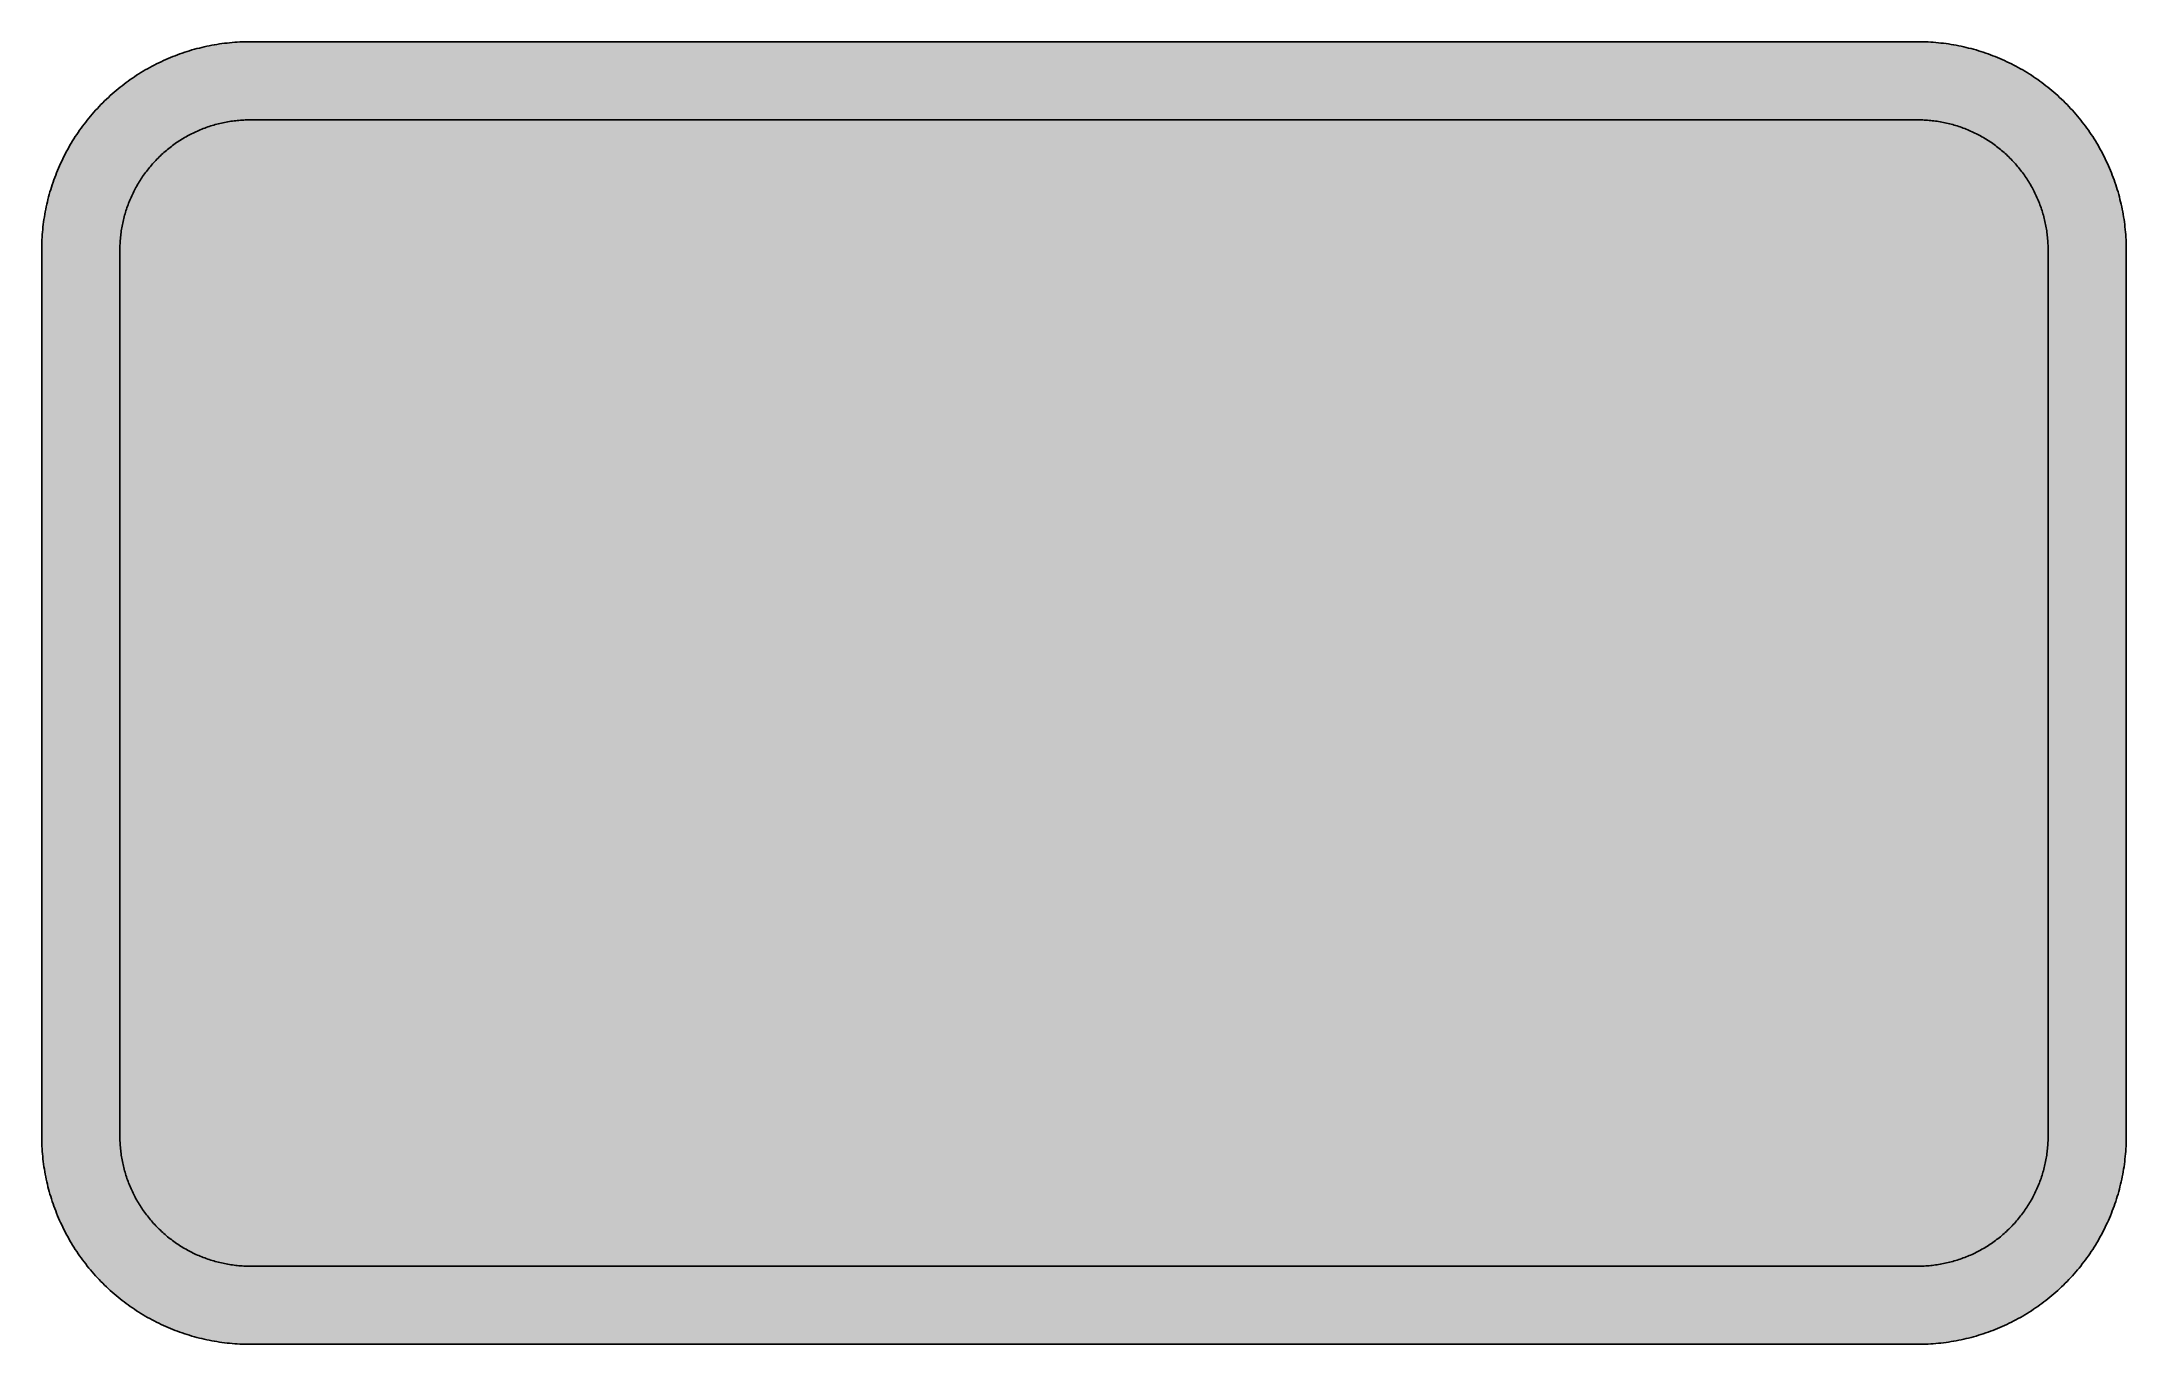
# Model space of a CAD drawing. Header units: millimetres. Extents: x 0 to 141, y 0 to 88.
import ezdxf

# ---------------------------------------------------------------- set-up
doc = ezdxf.new("R2010")
doc.units = ezdxf.units.MM

msp = doc.modelspace()

# ---------------------------------------------------------------- hatches: boundary and pattern name
for color, points in [(254, [(14.1633, 0.0536), (13.9878, 0.0533), (13.8125, 0.0559), (13.6373, 0.061), (13.462, 0.0686), (13.2893, 0.0787), (13.114, 0.0914), (12.9413, 0.1041), (12.7686, 0.1219), (12.5959, 0.1397), (12.4231, 0.16), (12.2504, 0.1829), (12.0777, 0.2057), (11.9075, 0.2337), (11.7373, 0.2616), (11.5672, 0.2921), (11.397, 0.3251), (11.2268, 0.3607), (11.0592, 0.3988), (10.8915, 0.4369), (10.7239, 0.4775), (10.5562, 0.5207), (10.3886, 0.5664), (10.2235, 0.6121), (10.0584, 0.6629), (9.8933, 0.7137), (9.7307, 0.7671), (9.5682, 0.8204), (9.4056, 0.8788), (9.2431, 0.9373), (9.083, 0.9982), (8.923, 1.0617), (8.763, 1.1252), (8.6055, 1.1938), (8.4455, 1.2624), (8.2906, 1.331), (8.1331, 1.4046), (7.9781, 1.4783), (7.8232, 1.5545), (7.6708, 1.6332), (7.5184, 1.7145), (7.366, 1.7958), (7.2161, 1.8796), (7.0663, 1.966), (6.919, 2.0523), (6.7716, 2.1438), (6.6243, 2.2352), (6.4795, 2.3266), (6.3348, 2.4232), (6.19, 2.5197), (6.0477, 2.6187), (5.908, 2.7178), (5.7683, 2.8194), (5.6286, 2.9235), (5.4915, 3.0302), (5.3543, 3.1369), (5.2197, 3.2461), (5.0851, 3.3579), (4.953, 3.4722), (4.8209, 3.5865), (4.6914, 3.7033), (4.5644, 3.8202), (4.4348, 3.9395), (4.3104, 4.0615), (4.1859, 4.1859), (4.0615, 4.3104), (3.9395, 4.4348), (3.8202, 4.5618), (3.7033, 4.6914), (3.5865, 4.8209), (3.4722, 4.953), (3.3579, 5.0851), (3.2487, 5.2197), (3.1369, 5.3543), (3.0302, 5.4915), (2.9235, 5.6286), (2.8194, 5.7683), (2.7178, 5.908), (2.6187, 6.0477), (2.5197, 6.19), (2.4232, 6.3348), (2.3266, 6.477), (2.2352, 6.6243), (2.1438, 6.7691), (2.0523, 6.919), (1.966, 7.0663), (1.8796, 7.2161), (1.7958, 7.366), (1.7145, 7.5184), (1.6332, 7.6708), (1.5545, 7.8232), (1.4783, 7.9781), (1.4046, 8.1331), (1.331, 8.2906), (1.2598, 8.4455), (1.1913, 8.603), (1.1252, 8.763), (1.0592, 8.923), (0.9982, 9.083), (0.9373, 9.2431), (0.8763, 9.4056), (0.8204, 9.5682), (0.7645, 9.7307), (0.7112, 9.8933), (0.6604, 10.0584), (0.6121, 10.2235), (0.5639, 10.3911), (0.5207, 10.5562), (0.4775, 10.7239), (0.4343, 10.8915), (0.3962, 11.0592), (0.3607, 11.2268), (0.3251, 11.397), (0.2921, 11.5672), (0.2616, 11.7373), (0.2311, 11.9075), (0.2057, 12.0802), (0.1803, 12.2504), (0.1575, 12.4231), (0.1372, 12.5959), (0.1194, 12.7686), (0.1041, 12.9413), (0.0889, 13.1166), (0.0787, 13.2893), (0.0686, 13.4645), (0.061, 13.6373), (0.0559, 13.8125), (0.0508, 13.9878), (0.0508, 14.163), (0.0522, 74.137), (0.0508, 74.3102), (0.0559, 74.4855), (0.061, 74.6608), (0.0686, 74.836), (0.0787, 75.0087), (0.0889, 75.184), (0.1041, 75.3567), (0.1194, 75.5294), (0.1372, 75.7022), (0.1575, 75.8749), (0.1803, 76.0476), (0.2057, 76.2178), (0.2311, 76.3905), (0.2616, 76.5607), (0.2921, 76.7309), (0.3251, 76.901), (0.3607, 77.0712), (0.3962, 77.2389), (0.4343, 77.4065), (0.4775, 77.5741), (0.5207, 77.7418), (0.5639, 77.9069), (0.6121, 78.0745), (0.6604, 78.2396), (0.7112, 78.4022), (0.7645, 78.5673), (0.8204, 78.7298), (0.8763, 78.8924), (0.9373, 79.055), (0.9982, 79.215), (1.0592, 79.375), (1.1252, 79.535), (1.1913, 79.6925), (1.2598, 79.85), (1.331, 80.0075), (1.4046, 80.1649), (1.4783, 80.3199), (1.5545, 80.4748), (1.6332, 80.6272), (1.7145, 80.7796), (1.7958, 80.932), (1.8796, 81.0819), (1.966, 81.2317), (2.0523, 81.3791), (2.1438, 81.5264), (2.2352, 81.6737), (2.3266, 81.8185), (2.4232, 81.9633), (2.5197, 82.108), (2.6187, 82.2503), (2.7178, 82.39), (2.8194, 82.5297), (2.9235, 82.6694), (3.0302, 82.8065), (3.1369, 82.9437), (3.2487, 83.0783), (3.3579, 83.2104), (3.4722, 83.345), (3.5865, 83.4746), (3.7033, 83.6066), (3.8202, 83.7336), (3.9395, 83.8606), (4.0615, 83.9876), (4.1859, 84.1121), (4.3104, 84.2366), (4.4348, 84.3585), (4.5644, 84.4779), (4.6914, 84.5947), (4.8209, 84.7115), (4.953, 84.8258), (5.0851, 84.9401), (5.2197, 85.0494), (5.3543, 85.1586), (5.4915, 85.2678), (5.6286, 85.3719), (5.7683, 85.4761), (5.908, 85.5802), (6.0477, 85.6793), (6.19, 85.7783), (6.3348, 85.8749), (6.4795, 85.9714), (6.6243, 86.0628), (6.7716, 86.1543), (6.919, 86.2457), (7.0663, 86.3321), (7.2161, 86.4184), (7.366, 86.5022), (7.5184, 86.5835), (7.6708, 86.6648), (7.8232, 86.7435), (7.9781, 86.8197), (8.1331, 86.8934), (8.2906, 86.9671), (8.4455, 87.0356), (8.6055, 87.1068), (8.763, 87.1728), (8.923, 87.2363), (9.083, 87.2998), (9.2431, 87.3608), (9.4056, 87.4192), (9.5682, 87.4776), (9.7307, 87.5335), (9.8933, 87.5868), (10.0584, 87.6376), (10.2235, 87.6859), (10.3886, 87.7341), (10.5562, 87.7773), (10.7239, 87.8205), (10.8915, 87.8611), (11.0592, 87.9018), (11.2268, 87.9373), (11.397, 87.9729), (11.5672, 88.0059), (11.7373, 88.0364), (11.9075, 88.0643), (12.0777, 88.0923), (12.2504, 88.1177), (12.4231, 88.138), (12.5959, 88.1583), (12.7686, 88.1786), (12.9413, 88.1939), (13.114, 88.2091), (13.2893, 88.2193), (13.462, 88.2294), (13.6373, 88.2371), (13.8125, 88.2421), (13.9878, 88.2447), (14.163, 88.2472), (127.0522, 88.2481), (127.2261, 88.2447), (127.4013, 88.2421), (127.5766, 88.2371), (127.7518, 88.2294), (127.9246, 88.2193), (128.0998, 88.2091), (128.2725, 88.1939), (128.4453, 88.1786), (128.618, 88.1583), (128.7907, 88.138), (128.9634, 88.1177), (129.1361, 88.0923), (129.3063, 88.0643), (129.4765, 88.0364), (129.6467, 88.0059), (129.8169, 87.9729), (129.987, 87.9373), (130.1547, 87.9018), (130.3223, 87.8611), (130.49, 87.8205), (130.6576, 87.7773), (130.8252, 87.7341), (130.9903, 87.6859), (131.1554, 87.6376), (131.3205, 87.5868), (131.4831, 87.5335), (131.6482, 87.4776), (131.8082, 87.4192), (131.9708, 87.3608), (132.1333, 87.2998), (132.2934, 87.2363), (132.4508, 87.1728), (132.6109, 87.1068), (132.7683, 87.0356), (132.9258, 86.9671), (133.0808, 86.8934), (133.2357, 86.8197), (133.3906, 86.7435), (133.543, 86.6648), (133.6954, 86.5835), (133.8478, 86.5022), (133.9977, 86.4184), (134.1476, 86.3321), (134.2974, 86.2457), (134.4447, 86.1543), (134.5895, 86.0628), (134.7368, 85.9714), (134.8816, 85.8749), (135.0239, 85.7783), (135.1661, 85.6793), (135.3083, 85.5802), (135.448, 85.4761), (135.5852, 85.3719), (135.7224, 85.2678), (135.8595, 85.1586), (135.9941, 85.0494), (136.1288, 84.9401), (136.2608, 84.8258), (136.3929, 84.7115), (136.5225, 84.5947), (136.652, 84.4779), (136.779, 84.3585), (136.906, 84.2366), (137.0305, 84.1121), (137.1524, 83.9876), (137.2743, 83.8606), (137.3937, 83.7336), (137.5131, 83.6066), (137.6274, 83.4746), (137.7442, 83.345), (137.856, 83.2104), (137.9677, 83.0783), (138.0769, 82.9437), (138.1836, 82.8065), (138.2903, 82.6694), (138.3944, 82.5297), (138.496, 82.39), (138.5976, 82.2503), (138.6942, 82.108), (138.7932, 81.9633), (138.8872, 81.8185), (138.9812, 81.6737), (139.0726, 81.5264), (139.1615, 81.3791), (139.2479, 81.2317), (139.3342, 81.0819), (139.4181, 80.932), (139.4993, 80.7796), (139.5806, 80.6272), (139.6594, 80.4748), (139.7356, 80.3199), (139.8092, 80.1649), (139.8829, 80.0075), (139.954, 79.85), (140.0226, 79.6925), (140.0886, 79.535), (140.1547, 79.375), (140.2156, 79.215), (140.2766, 79.055), (140.3375, 78.8924), (140.3934, 78.7298), (140.4493, 78.5673), (140.5026, 78.4022), (140.5534, 78.2396), (140.6017, 78.0745), (140.6474, 77.9069), (140.6931, 77.7418), (140.7363, 77.5741), (140.777, 77.4065), (140.8176, 77.2389), (140.8532, 77.0712), (140.8887, 76.901), (140.9217, 76.7309), (140.9522, 76.5607), (140.9802, 76.3905), (141.0081, 76.2178), (141.031, 76.0476), (141.0538, 75.8749), (141.0741, 75.7022), (141.0919, 75.5294), (141.1097, 75.3567), (141.1224, 75.184), (141.1351, 75.0087), (141.1453, 74.836), (141.1529, 74.6608), (141.158, 74.4855), (141.1605, 74.3102), (141.163, 74.135), (141.1633, 14.1647), (141.1605, 13.9878), (141.158, 13.8125), (141.1529, 13.6373), (141.1453, 13.4645), (141.1351, 13.2893), (141.1224, 13.1166), (141.1097, 12.9413), (141.0919, 12.7686), (141.0741, 12.5959), (141.0538, 12.4231), (141.031, 12.2504), (141.0081, 12.0802), (140.9802, 11.9075), (140.9522, 11.7373), (140.9217, 11.5672), (140.8887, 11.397), (140.8532, 11.2268), (140.8176, 11.0592), (140.777, 10.8915), (140.7363, 10.7239), (140.6931, 10.5562), (140.6474, 10.3911), (140.6017, 10.2235), (140.5534, 10.0584), (140.5026, 9.8933), (140.4493, 9.7307), (140.3934, 9.5682), (140.3375, 9.4056), (140.2766, 9.2431), (140.2156, 9.083), (140.1547, 8.923), (140.0886, 8.763), (140.0226, 8.603), (139.954, 8.4455), (139.8829, 8.2906), (139.8092, 8.1331), (139.7356, 7.9781), (139.6594, 7.8232), (139.5806, 7.6708), (139.4993, 7.5184), (139.4181, 7.366), (139.3342, 7.2161), (139.2479, 7.0663), (139.1615, 6.919), (139.0726, 6.7691), (138.9812, 6.6243), (138.8872, 6.477), (138.7932, 6.3348), (138.6942, 6.19), (138.5976, 6.0477), (138.496, 5.908), (138.3944, 5.7683), (138.2903, 5.6286), (138.1836, 5.4915), (138.0769, 5.3543), (137.9677, 5.2197), (137.856, 5.0851), (137.7442, 4.953), (137.6274, 4.8209), (137.5131, 4.6914), (137.3937, 4.5618), (137.2743, 4.4348), (137.1524, 4.3104), (137.0305, 4.1859), (136.906, 4.0615), (136.779, 3.9395), (136.652, 3.8202), (136.5225, 3.7033), (136.3929, 3.5865), (136.2608, 3.4722), (136.1288, 3.3579), (135.9941, 3.2461), (135.8595, 3.1369), (135.7224, 3.0302), (135.5852, 2.9235), (135.448, 2.8194), (135.3083, 2.7178), (135.1661, 2.6187), (135.0239, 2.5197), (134.8816, 2.4232), (134.7368, 2.3266), (134.5895, 2.2352), (134.4447, 2.1438), (134.2974, 2.0523), (134.1476, 1.966), (133.9977, 1.8796), (133.8478, 1.7958), (133.6954, 1.7145), (133.543, 1.6332), (133.3906, 1.5545), (133.2357, 1.4783), (133.0808, 1.4046), (132.9258, 1.331), (132.7683, 1.2624), (132.6109, 1.1938), (132.4508, 1.1252), (132.2934, 1.0617), (132.1333, 0.9982), (131.9708, 0.9373), (131.8082, 0.8788), (131.6482, 0.8204), (131.4831, 0.7671), (131.3205, 0.7137), (131.1554, 0.6629), (130.9903, 0.6121), (130.8252, 0.5664), (130.6576, 0.5207), (130.49, 0.4775), (130.3223, 0.4369), (130.1547, 0.3988), (129.987, 0.3607), (129.8169, 0.3251), (129.6467, 0.2921), (129.4765, 0.2616), (129.3063, 0.2337), (129.1361, 0.2057), (128.9634, 0.1829), (128.7907, 0.16), (128.618, 0.1397), (128.4453, 0.1219), (128.2725, 0.1041), (128.0998, 0.0914), (127.9246, 0.0787), (127.7518, 0.0686), (127.5766, 0.061), (127.4013, 0.0559), (127.2261, 0.0533), (127.0508, 0.0533)]), (104, [(14.1633, 5.3453), (14.0513, 5.3442), (13.9421, 5.3467), (13.8328, 5.3492), (13.7236, 5.3543), (13.6169, 5.3619), (13.5077, 5.3696), (13.3985, 5.3772), (13.2918, 5.3873), (13.1826, 5.3975), (13.0759, 5.4102), (12.9667, 5.4254), (12.86, 5.4407), (12.7533, 5.4585), (12.6467, 5.4762), (12.54, 5.494), (12.4333, 5.5143), (12.3292, 5.5372), (12.2225, 5.5601), (12.1183, 5.5855), (12.0117, 5.6109), (11.9075, 5.6363), (11.8034, 5.6642), (11.7018, 5.6947), (11.5976, 5.7252), (11.496, 5.7582), (11.3919, 5.7912), (11.2903, 5.8242), (11.1887, 5.8598), (11.0871, 5.8979), (10.988, 5.936), (10.8864, 5.9741), (10.7874, 6.0147), (10.6883, 6.0579), (10.5893, 6.0985), (10.4927, 6.1443), (10.3937, 6.19), (10.2972, 6.2357), (10.2006, 6.284), (10.1041, 6.3322), (10.0101, 6.383), (9.9162, 6.4338), (9.8222, 6.4872), (9.7282, 6.5405), (9.6342, 6.5938), (9.5428, 6.6497), (9.4513, 6.7081), (9.3599, 6.7666), (9.2685, 6.825), (9.1796, 6.8859), (9.0907, 6.9469), (9.0043, 7.0104), (8.9154, 7.0739), (8.829, 7.1399), (8.7427, 7.206), (8.6589, 7.272), (8.5725, 7.3406), (8.4887, 7.4092), (8.4074, 7.4803), (8.3236, 7.5514), (8.2423, 7.6251), (8.1636, 7.6987), (8.0823, 7.7724), (8.0035, 7.8486), (7.9273, 7.9273), (7.8486, 8.0035), (7.7749, 8.0823), (7.6987, 8.1636), (7.6251, 8.2423), (7.5514, 8.3236), (7.4803, 8.4074), (7.4092, 8.4887), (7.3406, 8.5725), (7.272, 8.6563), (7.206, 8.7427), (7.1399, 8.829), (7.0739, 8.9154), (7.0104, 9.0018), (6.9469, 9.0907), (6.8859, 9.1796), (6.825, 9.2685), (6.7666, 9.3599), (6.7081, 9.4513), (6.6497, 9.5428), (6.5938, 9.6342), (6.5405, 9.7282), (6.4872, 9.8196), (6.4338, 9.9136), (6.383, 10.0101), (6.3322, 10.1041), (6.284, 10.2006), (6.2357, 10.2972), (6.19, 10.3937), (6.1443, 10.4927), (6.0985, 10.5893), (6.0554, 10.6883), (6.0147, 10.7874), (5.9741, 10.8864), (5.9334, 10.988), (5.8953, 11.0871), (5.8598, 11.1887), (5.8242, 11.2903), (5.7887, 11.3919), (5.7556, 11.496), (5.7252, 11.5976), (5.6947, 11.7018), (5.6642, 11.8034), (5.6363, 11.9075), (5.6083, 12.0142), (5.5829, 12.1183), (5.5575, 12.2225), (5.5347, 12.3292), (5.5143, 12.4333), (5.494, 12.54), (5.4737, 12.6467), (5.4559, 12.7533), (5.4381, 12.86), (5.4229, 12.9667), (5.4102, 13.0759), (5.3975, 13.1826), (5.3848, 13.2918), (5.3746, 13.3985), (5.367, 13.5077), (5.3594, 13.6169), (5.3543, 13.7262), (5.3492, 13.8354), (5.3442, 13.9446), (5.3442, 14.0538), (5.3416, 14.163), (5.3439, 74.137), (5.3442, 74.2442), (5.3442, 74.3534), (5.3492, 74.4626), (5.3543, 74.5719), (5.3594, 74.6811), (5.367, 74.7903), (5.3746, 74.8995), (5.3848, 75.0062), (5.3975, 75.1154), (5.4102, 75.2221), (5.4229, 75.3313), (5.4381, 75.438), (5.4559, 75.5447), (5.4737, 75.6514), (5.494, 75.758), (5.5143, 75.8647), (5.5347, 75.9689), (5.5575, 76.0755), (5.5829, 76.1797), (5.6083, 76.2838), (5.6363, 76.3905), (5.6642, 76.4921), (5.6947, 76.5962), (5.7252, 76.7004), (5.7556, 76.802), (5.7887, 76.9061), (5.8242, 77.0077), (5.8598, 77.1093), (5.8953, 77.2109), (5.9334, 77.31), (5.9741, 77.4116), (6.0147, 77.5106), (6.0554, 77.6097), (6.0985, 77.7088), (6.1443, 77.8053), (6.19, 77.9043), (6.2357, 78.0009), (6.284, 78.0974), (6.3322, 78.1939), (6.383, 78.2879), (6.4338, 78.3819), (6.4872, 78.4758), (6.5405, 78.5698), (6.5938, 78.6638), (6.6497, 78.7552), (6.7081, 78.8467), (6.7666, 78.9381), (6.825, 79.027), (6.8859, 79.1185), (6.9469, 79.2074), (7.0104, 79.2937), (7.0739, 79.3826), (7.1399, 79.469), (7.206, 79.5553), (7.272, 79.6392), (7.3406, 79.7255), (7.4092, 79.8068), (7.4803, 79.8906), (7.5514, 79.9719), (7.6251, 80.0532), (7.6987, 80.1345), (7.7749, 80.2132), (7.8486, 80.2919), (7.9273, 80.3707), (8.0035, 80.4469), (8.0823, 80.5231), (8.1636, 80.5993), (8.2423, 80.6729), (8.3236, 80.7441), (8.4074, 80.8177), (8.4887, 80.8863), (8.5725, 80.9574), (8.6589, 81.026), (8.7427, 81.092), (8.829, 81.1581), (8.9154, 81.2241), (9.0043, 81.2876), (9.0907, 81.3511), (9.1796, 81.4121), (9.2685, 81.473), (9.3599, 81.5315), (9.4513, 81.5899), (9.5428, 81.6483), (9.6342, 81.7042), (9.7282, 81.7575), (9.8222, 81.8109), (9.9162, 81.8642), (10.0101, 81.915), (10.1041, 81.9658), (10.2006, 82.0141), (10.2972, 82.0623), (10.3937, 82.108), (10.4927, 82.1538), (10.5893, 82.1995), (10.6883, 82.2427), (10.7874, 82.2833), (10.8864, 82.3239), (10.988, 82.362), (11.0871, 82.4001), (11.1887, 82.4382), (11.2903, 82.4738), (11.3919, 82.5094), (11.496, 82.5424), (11.5976, 82.5729), (11.7018, 82.6033), (11.8034, 82.6338), (11.9075, 82.6618), (12.0117, 82.6897), (12.1183, 82.7151), (12.2225, 82.738), (12.3292, 82.7634), (12.4333, 82.7837), (12.54, 82.804), (12.6467, 82.8243), (12.7533, 82.8421), (12.86, 82.8573), (12.9667, 82.8726), (13.0759, 82.8878), (13.1826, 82.9005), (13.2918, 82.9107), (13.3985, 82.9208), (13.5077, 82.931), (13.6169, 82.9386), (13.7236, 82.9437), (13.8328, 82.9488), (13.9421, 82.9513), (14.0513, 82.9539), (14.163, 82.9564), (127.0522, 82.9564), (127.16, 82.9539), (127.2692, 82.9513), (127.3785, 82.9488), (127.4877, 82.9437), (127.5969, 82.9386), (127.7061, 82.931), (127.8153, 82.9208), (127.922, 82.9107), (128.0312, 82.9005), (128.1379, 82.8878), (128.2471, 82.8726), (128.3538, 82.8573), (128.4605, 82.8421), (128.5672, 82.8243), (128.6739, 82.804), (128.7805, 82.7837), (128.8872, 82.7634), (128.9914, 82.738), (129.0955, 82.7151), (129.2022, 82.6897), (129.3063, 82.6618), (129.4105, 82.6338), (129.5146, 82.6033), (129.6162, 82.5729), (129.7203, 82.5424), (129.8219, 82.5094), (129.9235, 82.4738), (130.0251, 82.4382), (130.1267, 82.4001), (130.2283, 82.362), (130.3274, 82.3239), (130.4265, 82.2833), (130.5255, 82.2427), (130.6246, 82.1995), (130.7236, 82.1538), (130.8202, 82.108), (130.9167, 82.0623), (131.0132, 82.0141), (131.1097, 81.9658), (131.2037, 81.915), (131.3002, 81.8642), (131.3942, 81.8109), (131.4882, 81.7575), (131.5796, 81.7042), (131.6711, 81.6483), (131.765, 81.5899), (131.8539, 81.5315), (131.9454, 81.473), (132.0343, 81.4121), (132.1232, 81.3511), (132.2121, 81.2876), (132.2984, 81.2241), (132.3848, 81.1581), (132.4712, 81.092), (132.5575, 81.026), (132.6413, 80.9574), (132.7252, 80.8863), (132.809, 80.8177), (132.8903, 80.7441), (132.9715, 80.6729), (133.0528, 80.5993), (133.1316, 80.5231), (133.2103, 80.4469), (133.289, 80.3707), (133.3652, 80.2919), (133.4414, 80.2132), (133.5151, 80.1345), (133.5888, 80.0532), (133.6624, 79.9719), (133.7335, 79.8906), (133.8047, 79.8068), (133.8732, 79.7255), (133.9418, 79.6392), (134.0104, 79.5553), (134.0764, 79.469), (134.1399, 79.3826), (134.2034, 79.2937), (134.2669, 79.2074), (134.3279, 79.1185), (134.3889, 79.027), (134.4498, 78.9381), (134.5057, 78.8467), (134.5641, 78.7552), (134.62, 78.6638), (134.6733, 78.5698), (134.7292, 78.4758), (134.78, 78.3819), (134.8308, 78.2879), (134.8816, 78.1939), (134.9299, 78.0974), (134.9781, 78.0009), (135.0264, 77.9043), (135.0696, 77.8053), (135.1153, 77.7088), (135.1585, 77.6097), (135.1991, 77.5106), (135.2398, 77.4116), (135.2804, 77.31), (135.3185, 77.2109), (135.3541, 77.1093), (135.3896, 77.0077), (135.4252, 76.9061), (135.4582, 76.802), (135.4887, 76.7004), (135.5192, 76.5962), (135.5496, 76.4921), (135.5776, 76.3905), (135.6055, 76.2838), (135.6309, 76.1797), (135.6538, 76.0755), (135.6766, 75.9689), (135.6995, 75.8647), (135.7198, 75.758), (135.7401, 75.6514), (135.7579, 75.5447), (135.7732, 75.438), (135.7884, 75.3313), (135.8036, 75.2221), (135.8163, 75.1154), (135.8265, 75.0062), (135.8367, 74.8995), (135.8468, 74.7903), (135.8544, 74.6811), (135.8595, 74.5719), (135.8646, 74.4626), (135.8671, 74.3534), (135.8697, 74.2442), (135.8697, 74.135), (135.8717, 14.1647), (135.8697, 14.0538), (135.8671, 13.9446), (135.8646, 13.8354), (135.8595, 13.7262), (135.8544, 13.6169), (135.8468, 13.5077), (135.8367, 13.3985), (135.8265, 13.2918), (135.8163, 13.1826), (135.8036, 13.0759), (135.7884, 12.9667), (135.7732, 12.86), (135.7579, 12.7533), (135.7401, 12.6467), (135.7198, 12.54), (135.6995, 12.4333), (135.6766, 12.3292), (135.6538, 12.2225), (135.6309, 12.1183), (135.6055, 12.0142), (135.5776, 11.9075), (135.5496, 11.8034), (135.5192, 11.7018), (135.4887, 11.5976), (135.4582, 11.496), (135.4252, 11.3919), (135.3896, 11.2903), (135.3541, 11.1887), (135.3185, 11.0871), (135.2804, 10.988), (135.2398, 10.8864), (135.1991, 10.7874), (135.1585, 10.6883), (135.1153, 10.5893), (135.0696, 10.4927), (135.0264, 10.3937), (134.9781, 10.2972), (134.9299, 10.2006), (134.8816, 10.1041), (134.8308, 10.0101), (134.78, 9.9136), (134.7292, 9.8196), (134.6733, 9.7282), (134.62, 9.6342), (134.5641, 9.5428), (134.5057, 9.4513), (134.4498, 9.3599), (134.3889, 9.2685), (134.3279, 9.1796), (134.2669, 9.0907), (134.2034, 9.0018), (134.1399, 8.9154), (134.0764, 8.829), (134.0104, 8.7427), (133.9418, 8.6563), (133.8732, 8.5725), (133.8047, 8.4887), (133.7335, 8.4074), (133.6624, 8.3236), (133.5888, 8.2423), (133.5151, 8.1636), (133.4414, 8.0823), (133.3652, 8.0035), (133.289, 7.9273), (133.2103, 7.8486), (133.1316, 7.7724), (133.0528, 7.6987), (132.9715, 7.6251), (132.8903, 7.5514), (132.809, 7.4803), (132.7252, 7.4092), (132.6413, 7.3406), (132.5575, 7.272), (132.4712, 7.206), (132.3848, 7.1399), (132.2984, 7.0739), (132.2121, 7.0104), (132.1232, 6.9469), (132.0343, 6.8859), (131.9454, 6.825), (131.8539, 6.7666), (131.765, 6.7081), (131.6711, 6.6497), (131.5796, 6.5938), (131.4882, 6.5405), (131.3942, 6.4872), (131.3002, 6.4338), (131.2037, 6.383), (131.1097, 6.3322), (131.0132, 6.284), (130.9167, 6.2357), (130.8202, 6.19), (130.7236, 6.1443), (130.6246, 6.0985), (130.5255, 6.0579), (130.4265, 6.0147), (130.3274, 5.9741), (130.2283, 5.936), (130.1267, 5.8979), (130.0251, 5.8598), (129.9235, 5.8242), (129.8219, 5.7912), (129.7203, 5.7582), (129.6162, 5.7252), (129.5146, 5.6947), (129.4105, 5.6642), (129.3063, 5.6363), (129.2022, 5.6109), (129.0955, 5.5855), (128.9914, 5.5601), (128.8872, 5.5372), (128.7805, 5.5143), (128.6739, 5.494), (128.5672, 5.4762), (128.4605, 5.4585), (128.3538, 5.4407), (128.2471, 5.4254), (128.1379, 5.4102), (128.0312, 5.3975), (127.922, 5.3873), (127.8153, 5.3772), (127.7061, 5.3696), (127.5969, 5.3619), (127.4877, 5.3543), (127.3785, 5.3492), (127.2692, 5.3467), (127.16, 5.3442), (127.0508, 5.3442)])]:
    msp.add_hatch(color=color).paths.add_polyline_path(points)
h = msp.add_hatch(color=254)
h.paths.add_polyline_path([(47.9256, 19.4564), (47.9256, 25.4536), (28.3104, 25.4536), (28.3104, 41.9622), (45.7369, 41.9622), (45.7369, 47.9594), (28.3104, 47.9594), (28.3104, 62.8481), (47.9256, 62.8481), (47.9256, 68.8453), (20.6897, 68.8453), (20.6897, 19.4564)])
edge = h.paths.add_edge_path(flags=16)
edge.add_line((67.3985, 63.4115), (67.6046, 63.4086))
edge.add_line((67.6046, 63.4086), (67.8129, 63.406))
edge.add_line((67.8129, 63.406), (68.0187, 63.4009))
edge.add_line((68.0187, 63.4009), (68.2219, 63.3933))
edge.add_line((68.2219, 63.3933), (68.4276, 63.3832))
edge.add_line((68.4276, 63.3832), (68.6308, 63.3705))
edge.add_line((68.6308, 63.3705), (68.8315, 63.3552))
edge.add_line((68.8315, 63.3552), (69.0321, 63.3374))
edge.add_line((69.0321, 63.3374), (69.2302, 63.3171))
edge.add_line((69.2302, 63.3171), (69.4258, 63.2943))
edge.add_line((69.4258, 63.2943), (69.6214, 63.2689))
edge.add_line((69.6214, 63.2689), (69.8144, 63.2409))
edge.add_line((69.8144, 63.2409), (70.0075, 63.2104))
edge.add_line((70.0075, 63.2104), (70.198, 63.1749))
edge.add_line((70.198, 63.1749), (70.3859, 63.1368))
edge.add_line((70.3859, 63.1368), (70.5739, 63.0961))
edge.add_line((70.5739, 63.0961), (70.7568, 63.053))
edge.add_line((70.7568, 63.053), (70.9397, 63.0072))
edge.add_line((70.9397, 63.0072), (71.12, 62.9564))
edge.add_line((71.12, 62.9564), (71.2978, 62.9031))
edge.add_line((71.2978, 62.9031), (71.4731, 62.8447))
edge.add_line((71.4731, 62.8447), (71.6458, 62.7837))
edge.add_line((71.6458, 62.7837), (71.816, 62.7202))
edge.add_line((71.816, 62.7202), (71.9836, 62.6516))
edge.add_line((71.9836, 62.6516), (72.1487, 62.578))
edge.add_line((72.1487, 62.578), (72.3113, 62.5043))
edge.add_line((72.3113, 62.5043), (72.4713, 62.423))
edge.add_line((72.4713, 62.423), (72.6288, 62.3392))
edge.add_line((72.6288, 62.3392), (72.7837, 62.2529))
edge.add_line((72.7837, 62.2529), (72.9336, 62.1614))
edge.add_line((72.9336, 62.1614), (73.0809, 62.0649))
edge.add_line((73.0809, 62.0649), (73.2257, 61.9633))
edge.add_line((73.2257, 61.9633), (73.3679, 61.8592))
edge.add_line((73.3679, 61.8592), (73.5051, 61.7499))
edge.add_line((73.5051, 61.7499), (73.6397, 61.6356))
edge.add_line((73.6397, 61.6356), (73.7718, 61.5188))
edge.add_line((73.7718, 61.5188), (73.8988, 61.3943))
edge.add_line((73.8988, 61.3943), (74.0232, 61.2673))
edge.add_line((74.0232, 61.2673), (74.1426, 61.1353))
edge.add_line((74.1426, 61.1353), (74.2594, 60.9981))
edge.add_line((74.2594, 60.9981), (74.3712, 60.8559))
edge.add_line((74.3712, 60.8559), (74.4804, 60.7085))
edge.add_line((74.4804, 60.7085), (74.5846, 60.5587))
edge.add_line((74.5846, 60.5587), (74.6862, 60.4012))
edge.add_line((74.6862, 60.4012), (74.7827, 60.2386))
edge.add_line((74.7827, 60.2386), (74.8741, 60.071))
edge.add_line((74.8741, 60.071), (74.963, 59.8983))
edge.add_line((74.963, 59.8983), (75.0468, 59.7179))
edge.add_line((75.0468, 59.7179), (75.1256, 59.5351))
edge.add_line((75.1256, 59.5351), (75.1992, 59.3471))
edge.add_line((75.1992, 59.3471), (75.2704, 59.1515))
edge.add_line((75.2704, 59.1515), (75.3339, 58.9509))
edge.add_line((75.3339, 58.9509), (75.3948, 58.7426))
edge.add_line((75.3948, 58.7426), (75.4507, 58.5318))
edge.add_line((75.4507, 58.5318), (75.5015, 58.3133))
edge.add_line((75.5015, 58.3133), (75.5472, 58.0898))
edge.add_line((75.5472, 58.0898), (75.5879, 57.8587))
edge.add_line((75.5879, 57.8587), (75.6234, 57.6224))
edge.add_line((75.6234, 57.6224), (75.6514, 57.3811))
edge.add_line((75.6514, 57.3811), (75.6768, 57.1322))
edge.add_line((75.6768, 57.1322), (75.6971, 56.8757))
edge.add_line((75.6971, 56.8757), (75.7098, 56.6141))
edge.add_line((75.7098, 56.6141), (75.7199, 56.3474))
edge.add_line((75.7199, 56.3474), (75.7225, 56.073))
edge.add_line((75.7225, 56.073), (75.7072, 55.5219))
edge.add_line((75.7072, 55.5219), (75.6641, 54.9834))
edge.add_line((75.6641, 54.9834), (75.5904, 54.4601))
edge.add_line((75.5904, 54.4601), (75.4939, 53.9521))
edge.add_line((75.4939, 53.9521), (75.3669, 53.4568))
edge.add_line((75.3669, 53.4568), (75.217, 52.9717))
edge.add_line((75.217, 52.9717), (75.0443, 52.4993))
edge.add_line((75.0443, 52.4993), (74.8462, 52.037))
edge.add_line((74.8462, 52.037), (74.6252, 51.5849))
edge.add_line((74.6252, 51.5849), (74.3839, 51.1429))
edge.add_line((74.3839, 51.1429), (74.1223, 50.7086))
edge.add_line((74.1223, 50.7086), (73.8403, 50.2844))
edge.add_line((73.8403, 50.2844), (73.5406, 49.8653))
edge.add_line((73.5406, 49.8653), (73.2206, 49.4563))
edge.add_line((73.2206, 49.4563), (72.8878, 49.0525))
edge.add_line((72.8878, 49.0525), (72.5348, 48.6537))
edge.add_line((72.5348, 48.6537), (72.169, 48.26))
edge.add_line((72.169, 48.26), (71.7906, 47.8714))
edge.add_line((71.7906, 47.8714), (71.3969, 47.4878))
edge.add_line((71.3969, 47.4878), (70.993, 47.1043))
edge.add_line((70.993, 47.1043), (70.5764, 46.7258))
edge.add_line((70.5764, 46.7258), (70.1497, 46.3499))
edge.add_line((70.1497, 46.3499), (69.7154, 45.974))
edge.add_line((69.7154, 45.974), (69.2709, 45.5981))
edge.add_line((69.2709, 45.5981), (68.8188, 45.2222))
edge.add_line((68.8188, 45.2222), (68.3616, 44.8462))
edge.add_line((68.3616, 44.8462), (67.8967, 44.4703))
edge.add_line((67.8967, 44.4703), (67.4294, 44.0919))
edge.add_line((67.4294, 44.0919), (66.9569, 43.7083))
edge.add_line((66.9569, 43.7083), (66.482, 43.3248))
edge.add_line((66.482, 43.3248), (66.0044, 42.9362))
edge.add_line((66.0044, 42.9362), (65.5269, 42.5425))
edge.add_line((65.5269, 42.5425), (65.0494, 42.1462))
edge.add_line((65.0494, 42.1462), (64.5719, 41.7424))
edge.add_line((64.5719, 41.7424), (64.0969, 41.3334))
edge.add_line((64.0969, 41.3334), (63.6245, 40.9143))
edge.add_line((63.6245, 40.9143), (63.1571, 40.4901))
edge.add_line((63.1571, 40.4901), (62.6948, 40.0583))
edge.add_line((62.6948, 40.0583), (62.2351, 39.6164))
edge.add_line((62.2351, 39.6164), (61.783, 39.1643))
edge.add_line((61.783, 39.1643), (61.341, 38.7045))
edge.add_line((61.341, 38.7045), (60.9041, 38.2321))
edge.add_line((60.9041, 38.2321), (60.4774, 37.7495))
edge.add_line((60.4774, 37.7495), (60.0608, 37.2542))
edge.add_line((60.0608, 37.2542), (59.657, 36.7436))
edge.add_line((59.657, 36.7436), (59.2633, 36.2229))
edge.add_line((59.2633, 36.2229), (58.8848, 35.687))
edge.add_line((58.8848, 35.687), (58.5191, 35.1384))
edge.add_line((58.5191, 35.1384), (58.1685, 34.5719))
edge.add_line((58.1685, 34.5719), (57.8333, 33.9903))
edge.add_line((57.8333, 33.9903), (57.5158, 33.3934))
edge.add_line((57.5158, 33.3934), (57.2135, 32.7787))
edge.add_line((57.2135, 32.7787), (56.9316, 32.1462))
edge.add_line((56.9316, 32.1462), (56.6699, 31.4935))
edge.add_line((56.6699, 31.4935), (56.4286, 30.8229))
edge.add_line((56.4286, 30.8229), (56.2077, 30.1346))
edge.add_line((56.2077, 30.1346), (56.0121, 29.4234))
edge.add_line((56.0121, 29.4234), (55.8368, 28.6918))
edge.add_line((55.8368, 28.6918), (55.687, 27.94))
edge.add_line((55.687, 27.94), (55.5625, 27.1653))
edge.add_line((55.5625, 27.1653), (55.4634, 26.3652))
edge.add_line((55.4634, 26.3652), (55.3923, 25.5448))
edge.add_line((55.3923, 25.5448), (55.3466, 24.699))
edge.add_line((55.3466, 24.699), (55.3339, 23.8277))
edge.add_line((55.3339, 23.8277), (55.3339, 19.4564))
edge.add_line((55.3339, 19.4564), (82.6382, 19.4564))
edge.add_line((82.6382, 19.4564), (82.6382, 25.7344))
edge.add_line((82.6382, 25.7344), (62.7422, 25.7344))
edge.add_line((62.7422, 25.7344), (62.7558, 26.3296))
edge.add_line((62.7558, 26.3296), (62.799, 26.9113))
edge.add_line((62.799, 26.9113), (62.8701, 27.4777))
edge.add_line((62.8701, 27.4777), (62.9691, 28.0289))
edge.add_line((62.9691, 28.0289), (63.0936, 28.5674))
edge.add_line((63.0936, 28.5674), (63.2435, 29.0932))
edge.add_line((63.2435, 29.0932), (63.4162, 29.6037))
edge.add_line((63.4162, 29.6037), (63.6143, 30.1015))
edge.add_line((63.6143, 30.1015), (63.8327, 30.5892))
edge.add_line((63.8327, 30.5892), (64.074, 31.0667))
edge.add_line((64.074, 31.0667), (64.3357, 31.5341))
edge.add_line((64.3357, 31.5341), (64.6151, 31.9888))
edge.add_line((64.6151, 31.9888), (64.9148, 32.4358))
edge.add_line((64.9148, 32.4358), (65.2323, 32.8752))
edge.add_line((65.2323, 32.8752), (65.565, 33.3045))
edge.add_line((65.565, 33.3045), (65.9155, 33.7261))
edge.add_line((65.9155, 33.7261), (66.2813, 34.1427))
edge.add_line((66.2813, 34.1427), (66.6598, 34.5516))
edge.add_line((66.6598, 34.5516), (67.0509, 34.9555))
edge.add_line((67.0509, 34.9555), (67.4548, 35.3543))
edge.add_line((67.4548, 35.3543), (67.8688, 35.748))
edge.add_line((67.8688, 35.748), (68.293, 36.1366))
edge.add_line((68.293, 36.1366), (68.7273, 36.5227))
edge.add_line((68.7273, 36.5227), (69.1693, 36.9062))
edge.add_line((69.1693, 36.9062), (69.6189, 37.2872))
edge.add_line((69.6189, 37.2872), (70.0761, 37.6682))
edge.add_line((70.0761, 37.6682), (70.5383, 38.0467))
edge.add_line((70.5383, 38.0467), (71.0057, 38.4226))
edge.add_line((71.0057, 38.4226), (71.4756, 38.801))
edge.add_line((71.4756, 38.801), (71.948, 39.1795))
edge.add_line((71.948, 39.1795), (72.4256, 39.5605))
edge.add_line((72.4256, 39.5605), (72.9005, 39.9415))
edge.add_line((72.9005, 39.9415), (73.3755, 40.325))
edge.add_line((73.3755, 40.325), (73.8505, 40.7137))
edge.add_line((73.8505, 40.7137), (74.3255, 41.1048))
edge.add_line((74.3255, 41.1048), (74.7954, 41.4985))
edge.add_line((74.7954, 41.4985), (75.2627, 41.8998))
edge.add_line((75.2627, 41.8998), (75.725, 42.3037))
edge.add_line((75.725, 42.3037), (76.1797, 42.7152))
edge.add_line((76.1797, 42.7152), (76.6318, 43.1317))
edge.add_line((76.6318, 43.1317), (77.0738, 43.5559))
edge.add_line((77.0738, 43.5559), (77.5081, 43.9903))
edge.add_line((77.5081, 43.9903), (77.9323, 44.4297))
edge.add_line((77.9323, 44.4297), (78.3463, 44.8793))
edge.add_line((78.3463, 44.8793), (78.7502, 45.339))
edge.add_line((78.7502, 45.339), (79.1413, 45.8064))
edge.add_line((79.1413, 45.8064), (79.5198, 46.2864))
edge.add_line((79.5198, 46.2864), (79.8855, 46.7792))
edge.add_line((79.8855, 46.7792), (80.2335, 47.2821))
edge.add_line((80.2335, 47.2821), (80.5688, 47.7952))
edge.add_line((80.5688, 47.7952), (80.8863, 48.3235))
edge.add_line((80.8863, 48.3235), (81.186, 48.8645))
edge.add_line((81.186, 48.8645), (81.4654, 49.4208))
edge.add_line((81.4654, 49.4208), (81.727, 49.9923))
edge.add_line((81.727, 49.9923), (81.9683, 50.579))
edge.add_line((81.9683, 50.579), (82.1868, 51.181))
edge.add_line((82.1868, 51.181), (82.3849, 51.7982))
edge.add_line((82.3849, 51.7982), (82.5576, 52.4332))
edge.add_line((82.5576, 52.4332), (82.7075, 53.086))
edge.add_line((82.7075, 53.086), (82.8319, 53.7566))
edge.add_line((82.8319, 53.7566), (82.931, 54.4474))
edge.add_line((82.931, 54.4474), (83.0021, 55.1586))
edge.add_line((83.0021, 55.1586), (83.0453, 55.8876))
edge.add_line((83.0453, 55.8876), (83.0605, 56.6369))
edge.add_line((83.0605, 56.6369), (83.0555, 57.0128))
edge.add_line((83.0555, 57.0128), (83.0428, 57.3811))
edge.add_line((83.0428, 57.3811), (83.0224, 57.7469))
edge.add_line((83.0224, 57.7469), (82.9945, 58.1076))
edge.add_line((82.9945, 58.1076), (82.9564, 58.4632))
edge.add_line((82.9564, 58.4632), (82.9107, 58.8137))
edge.add_line((82.9107, 58.8137), (82.8573, 59.1591))
edge.add_line((82.8573, 59.1591), (82.7964, 59.502))
edge.add_line((82.7964, 59.502), (82.7253, 59.8373))
edge.add_line((82.7253, 59.8373), (82.6491, 60.1675))
edge.add_line((82.6491, 60.1675), (82.5627, 60.4952))
edge.add_line((82.5627, 60.4952), (82.4687, 60.8152))
edge.add_line((82.4687, 60.8152), (82.3671, 61.1327))
edge.add_line((82.3671, 61.1327), (82.2579, 61.4426))
edge.add_line((82.2579, 61.4426), (82.1411, 61.7474))
edge.add_line((82.1411, 61.7474), (82.0166, 62.0471))
edge.add_line((82.0166, 62.0471), (81.8845, 62.3443))
edge.add_line((81.8845, 62.3443), (81.7448, 62.6339))
edge.add_line((81.7448, 62.6339), (81.5975, 62.9183))
edge.add_line((81.5975, 62.9183), (81.4426, 63.1952))
edge.add_line((81.4426, 63.1952), (81.28, 63.4695))
edge.add_line((81.28, 63.4695), (81.1098, 63.7388))
edge.add_line((81.1098, 63.7388), (80.932, 64.0004))
edge.add_line((80.932, 64.0004), (80.7466, 64.2569))
edge.add_line((80.7466, 64.2569), (80.5536, 64.5084))
edge.add_line((80.5536, 64.5084), (80.3529, 64.7548))
edge.add_line((80.3529, 64.7548), (80.1472, 64.9961))
edge.add_line((80.1472, 64.9961), (79.9313, 65.2297))
edge.add_line((79.9313, 65.2297), (79.7103, 65.4583))
edge.add_line((79.7103, 65.4583), (79.4817, 65.6819))
edge.add_line((79.4817, 65.6819), (79.2455, 65.8978))
edge.add_line((79.2455, 65.8978), (79.0042, 66.1086))
edge.add_line((79.0042, 66.1086), (78.7527, 66.3143))
edge.add_line((78.7527, 66.3143), (78.4962, 66.515))
edge.add_line((78.4962, 66.515), (78.232, 66.708))
edge.add_line((78.232, 66.708), (77.9628, 66.896))
edge.add_line((77.9628, 66.896), (77.6834, 67.0763))
edge.add_line((77.6834, 67.0763), (77.3989, 67.2516))
edge.add_line((77.3989, 67.2516), (77.1093, 67.4218))
edge.add_line((77.1093, 67.4218), (76.8096, 67.5843))
edge.add_line((76.8096, 67.5843), (76.5073, 67.7418))
edge.add_line((76.5073, 67.7418), (76.1949, 67.8917))
edge.add_line((76.1949, 67.8917), (75.8774, 68.0364))
edge.add_line((75.8774, 68.0364), (75.5523, 68.1761))
edge.add_line((75.5523, 68.1761), (75.2221, 68.3057))
edge.add_line((75.2221, 68.3057), (74.8843, 68.4327))
edge.add_line((74.8843, 68.4327), (74.5414, 68.5495))
edge.add_line((74.5414, 68.5495), (74.1909, 68.6638))
edge.add_line((74.1909, 68.6638), (73.8327, 68.768))
edge.add_line((73.8327, 68.768), (73.4695, 68.8696))
edge.add_line((73.4695, 68.8696), (73.1012, 68.961))
edge.add_line((73.1012, 68.961), (72.7253, 69.0474))
edge.add_line((72.7253, 69.0474), (72.3443, 69.1261))
edge.add_line((72.3443, 69.1261), (71.9557, 69.1998))
edge.add_line((71.9557, 69.1998), (71.562, 69.2658))
edge.add_line((71.562, 69.2658), (71.1632, 69.3242))
edge.add_line((71.1632, 69.3242), (70.7568, 69.3776))
edge.add_line((70.7568, 69.3776), (70.3453, 69.4233))
edge.add_line((70.3453, 69.4233), (69.9262, 69.4614))
edge.add_line((69.9262, 69.4614), (69.502, 69.4919))
edge.add_line((69.502, 69.4919), (69.0728, 69.5173))
edge.add_line((69.0728, 69.5173), (68.6384, 69.535))
edge.add_line((68.6384, 69.535), (68.1965, 69.5452))
edge.add_line((68.1965, 69.5452), (67.7494, 69.5503))
edge.add_line((67.7494, 69.5503), (67.4827, 69.5477))
edge.add_line((67.4827, 69.5477), (67.2186, 69.5427))
edge.add_line((67.2186, 69.5427), (66.9544, 69.5325))
edge.add_line((66.9544, 69.5325), (66.6928, 69.5223))
edge.add_line((66.6928, 69.5223), (66.4337, 69.5046))
edge.add_line((66.4337, 69.5046), (66.1746, 69.4868))
edge.add_line((66.1746, 69.4868), (65.9181, 69.4639))
edge.add_line((65.9181, 69.4639), (65.6641, 69.4385))
edge.add_line((65.6641, 69.4385), (65.4126, 69.4106))
edge.add_line((65.4126, 69.4106), (65.1612, 69.3801))
edge.add_line((65.1612, 69.3801), (64.9122, 69.3445))
edge.add_line((64.9122, 69.3445), (64.6659, 69.309))
edge.add_line((64.6659, 69.309), (64.4195, 69.2683))
edge.add_line((64.4195, 69.2683), (64.1756, 69.2252))
edge.add_line((64.1756, 69.2252), (63.9343, 69.1794))
edge.add_line((63.9343, 69.1794), (63.6956, 69.1312))
edge.add_line((63.6956, 69.1312), (63.4568, 69.0804))
edge.add_line((63.4568, 69.0804), (63.2231, 69.027))
edge.add_line((63.2231, 69.027), (62.9895, 68.9712))
edge.add_line((62.9895, 68.9712), (62.7558, 68.9127))
edge.add_line((62.7558, 68.9127), (62.5272, 68.8518))
edge.add_line((62.5272, 68.8518), (62.2986, 68.7883))
edge.add_line((62.2986, 68.7883), (62.0725, 68.7248))
edge.add_line((62.0725, 68.7248), (61.849, 68.6562))
edge.add_line((61.849, 68.6562), (61.628, 68.5876))
edge.add_line((61.628, 68.5876), (61.407, 68.5165))
edge.add_line((61.407, 68.5165), (61.1886, 68.4428))
edge.add_line((61.1886, 68.4428), (60.9727, 68.3666))
edge.add_line((60.9727, 68.3666), (60.7593, 68.2904))
edge.add_line((60.7593, 68.2904), (60.5485, 68.2117))
edge.add_line((60.5485, 68.2117), (60.3377, 68.133))
edge.add_line((60.3377, 68.133), (60.1294, 68.0491))
edge.add_line((60.1294, 68.0491), (59.9237, 67.9679))
edge.add_line((59.9237, 67.9679), (59.7205, 67.8815))
edge.add_line((59.7205, 67.8815), (59.5198, 67.7951))
edge.add_line((59.5198, 67.7951), (59.3192, 67.7088))
edge.add_line((59.3192, 67.7088), (59.1236, 67.6199))
edge.add_line((59.1236, 67.6199), (58.928, 67.5284))
edge.add_line((58.928, 67.5284), (58.735, 67.437))
edge.add_line((58.735, 67.437), (58.5445, 67.3456))
edge.add_line((58.5445, 67.3456), (58.354, 67.2516))
edge.add_line((58.354, 67.2516), (58.1685, 67.1576))
edge.add_line((58.1685, 67.1576), (57.9831, 67.0611))
edge.add_line((57.9831, 67.0611), (57.8002, 66.9646))
edge.add_line((57.8002, 66.9646), (57.6224, 66.868))
edge.add_line((57.6224, 66.868), (57.4421, 66.7715))
edge.add_line((57.4421, 66.7715), (57.2668, 66.6725))
edge.add_line((57.2668, 66.6725), (57.0941, 66.5734))
edge.add_line((57.0941, 66.5734), (56.9239, 66.4743))
edge.add_line((56.9239, 66.4743), (56.7538, 66.3727))
edge.add_line((56.7538, 66.3727), (56.5861, 66.2737))
edge.add_line((56.5861, 66.2737), (56.4236, 66.1721))
edge.add_line((56.4236, 66.1721), (56.261, 66.073))
edge.add_line((56.261, 66.073), (56.101, 65.9714))
edge.add_line((56.101, 65.9714), (55.9435, 65.8698))
edge.add_line((55.9435, 65.8698), (55.786, 65.7682))
edge.add_line((55.786, 65.7682), (55.6336, 65.6666))
edge.add_line((55.6336, 65.6666), (55.4838, 65.565))
edge.add_line((55.4838, 65.565), (55.3339, 65.4634))
edge.add_line((55.3339, 65.4634), (55.1891, 65.3644))
edge.add_line((55.1891, 65.3644), (55.0443, 65.2628))
edge.add_line((55.0443, 65.2628), (54.9021, 65.1637))
edge.add_line((54.9021, 65.1637), (54.7649, 65.0621))
edge.add_line((54.7649, 65.0621), (54.6278, 64.963))
edge.add_line((54.6278, 64.963), (57.6612, 60.0258))
edge.add_line((57.6612, 60.0258), (57.8079, 60.1167))
edge.add_line((57.8079, 60.1167), (57.9552, 60.2082))
edge.add_line((57.9552, 60.2082), (58.1025, 60.2996))
edge.add_line((58.1025, 60.2996), (58.2498, 60.3885))
edge.add_line((58.2498, 60.3885), (58.3971, 60.4774))
edge.add_line((58.3971, 60.4774), (58.5419, 60.5638))
edge.add_line((58.5419, 60.5638), (58.6892, 60.6501))
edge.add_line((58.6892, 60.6501), (58.834, 60.7365))
edge.add_line((58.834, 60.7365), (58.9788, 60.8228))
edge.add_line((58.9788, 60.8228), (59.1236, 60.9067))
edge.add_line((59.1236, 60.9067), (59.2658, 60.9879))
edge.add_line((59.2658, 60.9879), (59.4106, 61.0692))
edge.add_line((59.4106, 61.0692), (59.5554, 61.1505))
edge.add_line((59.5554, 61.1505), (59.6976, 61.2318))
edge.add_line((59.6976, 61.2318), (59.8424, 61.308))
edge.add_line((59.8424, 61.308), (59.9846, 61.3867))
edge.add_line((59.9846, 61.3867), (60.1294, 61.4629))
edge.add_line((60.1294, 61.4629), (60.2717, 61.5391))
edge.add_line((60.2717, 61.5391), (60.4139, 61.6128))
edge.add_line((60.4139, 61.6128), (60.5587, 61.6839))
edge.add_line((60.5587, 61.6839), (60.7009, 61.7576))
edge.add_line((60.7009, 61.7576), (60.8432, 61.8261))
edge.add_line((60.8432, 61.8261), (60.9879, 61.8947))
edge.add_line((60.9879, 61.8947), (61.1327, 61.9633))
edge.add_line((61.1327, 61.9633), (61.275, 62.0293))
edge.add_line((61.275, 62.0293), (61.4197, 62.0954))
edge.add_line((61.4197, 62.0954), (61.5645, 62.1589))
edge.add_line((61.5645, 62.1589), (61.7093, 62.2224))
edge.add_line((61.7093, 62.2224), (61.8541, 62.2833))
edge.add_line((61.8541, 62.2833), (61.9989, 62.3418))
edge.add_line((61.9989, 62.3418), (62.1436, 62.4002))
edge.add_line((62.1436, 62.4002), (62.291, 62.4586))
edge.add_line((62.291, 62.4586), (62.4357, 62.5145))
edge.add_line((62.4357, 62.5145), (62.5831, 62.5678))
edge.add_line((62.5831, 62.5678), (62.7329, 62.6186))
edge.add_line((62.7329, 62.6186), (62.8802, 62.672))
edge.add_line((62.8802, 62.672), (63.0276, 62.7202))
edge.add_line((63.0276, 62.7202), (63.1774, 62.7685))
edge.add_line((63.1774, 62.7685), (63.3273, 62.8142))
edge.add_line((63.3273, 62.8142), (63.4797, 62.8599))
edge.add_line((63.4797, 62.8599), (63.6295, 62.9031))
edge.add_line((63.6295, 62.9031), (63.7819, 62.9437))
edge.add_line((63.7819, 62.9437), (63.9369, 62.9844))
edge.add_line((63.9369, 62.9844), (64.0893, 63.0225))
edge.add_line((64.0893, 63.0225), (64.2442, 63.058))
edge.add_line((64.2442, 63.058), (64.4017, 63.0936))
edge.add_line((64.4017, 63.0936), (64.5566, 63.1266))
edge.add_line((64.5566, 63.1266), (64.7141, 63.1596))
edge.add_line((64.7141, 63.1596), (64.8741, 63.1876))
edge.add_line((64.8741, 63.1876), (65.0342, 63.2155))
edge.add_line((65.0342, 63.2155), (65.1942, 63.2435))
edge.add_line((65.1942, 63.2435), (65.3567, 63.2663))
edge.add_line((65.3567, 63.2663), (65.5193, 63.2892))
edge.add_line((65.5193, 63.2892), (65.6819, 63.3095))
edge.add_line((65.6819, 63.3095), (65.8495, 63.3298))
edge.add_line((65.8495, 63.3298), (66.0146, 63.3451))
edge.add_line((66.0146, 63.3451), (66.1822, 63.3603))
edge.add_line((66.1822, 63.3603), (66.3524, 63.373))
edge.add_line((66.3524, 63.373), (66.5226, 63.3857))
edge.add_line((66.5226, 63.3857), (66.6953, 63.3933))
edge.add_line((66.6953, 63.3933), (66.868, 63.4009))
edge.add_line((66.868, 63.4009), (67.0433, 63.406))
edge.add_line((67.0433, 63.406), (67.2186, 63.4086))
edge.add_line((67.2186, 63.4086), (67.3964, 63.4111))
edge = h.paths.add_edge_path(flags=16)
edge.add_line((113.1175, 44.0789), (113.1138, 43.3603))
edge.add_line((113.1138, 43.3603), (113.1087, 42.6618))
edge.add_line((113.1087, 42.6618), (113.1011, 41.9786))
edge.add_line((113.1011, 41.9786), (113.091, 41.3106))
edge.add_line((113.091, 41.3106), (113.0757, 40.6578))
edge.add_line((113.0757, 40.6578), (113.0605, 40.0228))
edge.add_line((113.0605, 40.0228), (113.0376, 39.4005))
edge.add_line((113.0376, 39.4005), (113.0148, 38.796))
edge.add_line((113.0148, 38.796), (112.9868, 38.2067))
edge.add_line((112.9868, 38.2067), (112.9563, 37.6301))
edge.add_line((112.9563, 37.6301), (112.9208, 37.0688))
edge.add_line((112.9208, 37.0688), (112.8852, 36.5227))
edge.add_line((112.8852, 36.5227), (112.842, 35.9918))
edge.add_line((112.842, 35.9918), (112.7989, 35.4762))
edge.add_line((112.7989, 35.4762), (112.7506, 34.9733))
edge.add_line((112.7506, 34.9733), (112.6973, 34.483))
edge.add_line((112.6973, 34.483), (112.6439, 34.0081))
edge.add_line((112.6439, 34.0081), (112.583, 33.5483))
edge.add_line((112.583, 33.5483), (112.522, 33.1013))
edge.add_line((112.522, 33.1013), (112.456, 32.6669))
edge.add_line((112.456, 32.6669), (112.3848, 32.2453))
edge.add_line((112.3848, 32.2453), (112.3112, 31.8364))
edge.add_line((112.3112, 31.8364), (112.235, 31.4427))
edge.add_line((112.235, 31.4427), (112.1537, 31.0591))
edge.add_line((112.1537, 31.0591), (112.0673, 30.6908))
edge.add_line((112.0673, 30.6908), (111.9784, 30.3327))
edge.add_line((111.9784, 30.3327), (111.8845, 29.9872))
edge.add_line((111.8845, 29.9872), (111.7879, 29.6545))
edge.add_line((111.7879, 29.6545), (111.6889, 29.3345))
edge.add_line((111.6889, 29.3345), (111.5822, 29.0246))
edge.add_line((111.5822, 29.0246), (111.473, 28.7274))
edge.add_line((111.473, 28.7274), (111.3612, 28.4429))
edge.add_line((111.3612, 28.4429), (111.2444, 28.1661))
edge.add_line((111.2444, 28.1661), (111.1225, 27.9044))
edge.add_line((111.1225, 27.9044), (110.998, 27.6504))
edge.add_line((110.998, 27.6504), (110.8685, 27.4091))
edge.add_line((110.8685, 27.4091), (110.7364, 27.178))
edge.add_line((110.7364, 27.178), (110.5967, 26.957))
edge.add_line((110.5967, 26.957), (110.4544, 26.7487))
edge.add_line((110.4544, 26.7487), (110.3097, 26.5481))
edge.add_line((110.3097, 26.5481), (110.1573, 26.3576))
edge.add_line((110.1573, 26.3576), (110.0023, 26.1772))
edge.add_line((110.0023, 26.1772), (109.8448, 26.0071))
edge.add_line((109.8448, 26.0071), (109.6797, 25.847))
edge.add_line((109.6797, 25.847), (109.5121, 25.6972))
edge.add_line((109.5121, 25.6972), (109.3394, 25.5549))
edge.add_line((109.3394, 25.5549), (109.1616, 25.4203))
edge.add_line((109.1616, 25.4203), (108.9787, 25.2959))
edge.add_line((108.9787, 25.2959), (108.7933, 25.1816))
edge.add_line((108.7933, 25.1816), (108.6028, 25.0749))
edge.add_line((108.6028, 25.0749), (108.4072, 24.9758))
edge.add_line((108.4072, 24.9758), (108.2065, 24.8869))
edge.add_line((108.2065, 24.8869), (108.0008, 24.8056))
edge.add_line((108.0008, 24.8056), (107.79, 24.732))
edge.add_line((107.79, 24.732), (107.5766, 24.6634))
edge.add_line((107.5766, 24.6634), (107.3582, 24.605))
edge.add_line((107.3582, 24.605), (107.1321, 24.5542))
edge.add_line((107.1321, 24.5542), (106.9035, 24.511))
edge.add_line((106.9035, 24.511), (106.6698, 24.4754))
edge.add_line((106.6698, 24.4754), (106.4311, 24.445))
edge.add_line((106.4311, 24.445), (106.1872, 24.4221))
edge.add_line((106.1872, 24.4221), (105.9383, 24.4069))
edge.add_line((105.9383, 24.4069), (105.6869, 24.3967))
edge.add_line((105.6869, 24.3967), (105.4278, 24.3942))
edge.add_line((105.4278, 24.3942), (105.1687, 24.3967))
edge.add_line((105.1687, 24.3967), (104.9147, 24.4094))
edge.add_line((104.9147, 24.4094), (104.6658, 24.4297))
edge.add_line((104.6658, 24.4297), (104.4219, 24.4551))
edge.add_line((104.4219, 24.4551), (104.1832, 24.4907))
edge.add_line((104.1832, 24.4907), (103.9495, 24.5339))
edge.add_line((103.9495, 24.5339), (103.7209, 24.5872))
edge.add_line((103.7209, 24.5872), (103.4974, 24.6456))
edge.add_line((103.4974, 24.6456), (103.2764, 24.7142))
edge.add_line((103.2764, 24.7142), (103.063, 24.7929))
edge.add_line((103.063, 24.7929), (102.8522, 24.8768))
edge.add_line((102.8522, 24.8768), (102.6465, 24.9707))
edge.add_line((102.6465, 24.9707), (102.4458, 25.0749))
edge.add_line((102.4458, 25.0749), (102.2502, 25.1866))
edge.add_line((102.2502, 25.1866), (102.0597, 25.306))
edge.add_line((102.0597, 25.306), (101.8743, 25.4356))
edge.add_line((101.8743, 25.4356), (101.6914, 25.5753))
edge.add_line((101.6914, 25.5753), (101.5136, 25.7226))
edge.add_line((101.5136, 25.7226), (101.3409, 25.8801))
edge.add_line((101.3409, 25.8801), (101.1733, 26.0452))
edge.add_line((101.1733, 26.0452), (101.0082, 26.223))
edge.add_line((101.0082, 26.223), (100.8507, 26.4084))
edge.add_line((100.8507, 26.4084), (100.6958, 26.604))
edge.add_line((100.6958, 26.604), (100.5434, 26.8072))
edge.add_line((100.5434, 26.8072), (100.3986, 27.0231))
edge.add_line((100.3986, 27.0231), (100.2563, 27.2491))
edge.add_line((100.2563, 27.2491), (100.1166, 27.4828))
edge.add_line((100.1166, 27.4828), (99.9846, 27.7292))
edge.add_line((99.9846, 27.7292), (99.855, 27.9832))
edge.add_line((99.855, 27.9832), (99.7306, 28.2499))
edge.add_line((99.7306, 28.2499), (99.6086, 28.5242))
edge.add_line((99.6086, 28.5242), (99.4918, 28.8112))
edge.add_line((99.4918, 28.8112), (99.3775, 29.1084))
edge.add_line((99.3775, 29.1084), (99.2683, 29.4157))
edge.add_line((99.2683, 29.4157), (99.1641, 29.7358))
edge.add_line((99.1641, 29.7358), (99.0651, 30.066))
edge.add_line((99.0651, 30.066), (98.966, 30.4063))
edge.add_line((98.966, 30.4063), (98.8746, 30.7569))
edge.add_line((98.8746, 30.7569), (98.7857, 31.1201))
edge.add_line((98.7857, 31.1201), (98.6993, 31.4935))
edge.add_line((98.6993, 31.4935), (98.618, 31.8795))
edge.add_line((98.618, 31.8795), (98.5418, 32.2758))
edge.add_line((98.5418, 32.2758), (98.4682, 32.6822))
edge.add_line((98.4682, 32.6822), (98.3971, 33.1038))
edge.add_line((98.3971, 33.1038), (98.331, 33.5356))
edge.add_line((98.331, 33.5356), (98.2675, 33.9776))
edge.add_line((98.2675, 33.9776), (98.2091, 34.4322))
edge.add_line((98.2091, 34.4322), (98.1532, 34.8996))
edge.add_line((98.1532, 34.8996), (98.1024, 35.3797))
edge.add_line((98.1024, 35.3797), (98.0542, 35.8699))
edge.add_line((98.0542, 35.8699), (98.0084, 36.3753))
edge.add_line((98.0084, 36.3753), (97.9678, 36.891))
edge.add_line((97.9678, 36.891), (97.9297, 37.4193))
edge.add_line((97.9297, 37.4193), (97.8967, 37.9603))
edge.add_line((97.8967, 37.9603), (97.8662, 38.514))
edge.add_line((97.8662, 38.514), (97.8383, 39.0779))
edge.add_line((97.8383, 39.0779), (97.8129, 39.657))
edge.add_line((97.8129, 39.657), (97.7925, 40.2488))
edge.add_line((97.7925, 40.2488), (97.7748, 40.8559))
edge.add_line((97.7748, 40.8559), (97.7621, 41.4731))
edge.add_line((97.7621, 41.4731), (97.7494, 42.103))
edge.add_line((97.7494, 42.103), (97.7417, 42.7482))
edge.add_line((97.7417, 42.7482), (97.7367, 43.4061))
edge.add_line((97.7367, 43.4061), (97.7367, 44.0766))
edge.add_line((97.7367, 44.0766), (97.7367, 44.7624))
edge.add_line((97.7367, 44.7624), (97.7417, 45.433))
edge.add_line((97.7417, 45.433), (97.7519, 46.0883))
edge.add_line((97.7519, 46.0883), (97.7621, 46.7309))
edge.add_line((97.7621, 46.7309), (97.7773, 47.3583))
edge.add_line((97.7773, 47.3583), (97.7976, 47.973))
edge.add_line((97.7976, 47.973), (97.8179, 48.575))
edge.add_line((97.8179, 48.575), (97.8433, 49.1642))
edge.add_line((97.8433, 49.1642), (97.8738, 49.7383))
edge.add_line((97.8738, 49.7383), (97.9043, 50.2996))
edge.add_line((97.9043, 50.2996), (97.9399, 50.8483))
edge.add_line((97.9399, 50.8483), (97.9805, 51.3842))
edge.add_line((97.9805, 51.3842), (98.0237, 51.9049))
edge.add_line((98.0237, 51.9049), (98.0694, 52.4154))
edge.add_line((98.0694, 52.4154), (98.1202, 52.9133))
edge.add_line((98.1202, 52.9133), (98.1735, 53.3959))
edge.add_line((98.1735, 53.3959), (98.232, 53.8683))
edge.add_line((98.232, 53.8683), (98.2929, 54.3281))
edge.add_line((98.2929, 54.3281), (98.3564, 54.7751))
edge.add_line((98.3564, 54.7751), (98.425, 55.2094))
edge.add_line((98.425, 55.2094), (98.4987, 55.6336))
edge.add_line((98.4987, 55.6336), (98.5749, 56.0451))
edge.add_line((98.5749, 56.0451), (98.6536, 56.4439))
edge.add_line((98.6536, 56.4439), (98.7374, 56.8325))
edge.add_line((98.7374, 56.8325), (98.8238, 57.2084))
edge.add_line((98.8238, 57.2084), (98.9152, 57.5716))
edge.add_line((98.9152, 57.5716), (99.0092, 57.9247))
edge.add_line((99.0092, 57.9247), (99.1083, 58.2651))
edge.add_line((99.1083, 58.2651), (99.2124, 58.5953))
edge.add_line((99.2124, 58.5953), (99.3191, 58.9153))
edge.add_line((99.3191, 58.9153), (99.4283, 59.2252))
edge.add_line((99.4283, 59.2252), (99.5451, 59.5224))
edge.add_line((99.5451, 59.5224), (99.662, 59.8068))
edge.add_line((99.662, 59.8068), (99.7839, 60.0837))
edge.add_line((99.7839, 60.0837), (99.9109, 60.3479))
edge.add_line((99.9109, 60.3479), (100.043, 60.6044))
edge.add_line((100.043, 60.6044), (100.1776, 60.8482))
edge.add_line((100.1776, 60.8482), (100.3148, 61.0819))
edge.add_line((100.3148, 61.0819), (100.4595, 61.3054))
edge.add_line((100.4595, 61.3054), (100.6069, 61.5188))
edge.add_line((100.6069, 61.5188), (100.7567, 61.7245))
edge.add_line((100.7567, 61.7245), (100.9117, 61.9176))
edge.add_line((100.9117, 61.9176), (101.0717, 62.103))
edge.add_line((101.0717, 62.103), (101.2342, 62.2757))
edge.add_line((101.2342, 62.2757), (101.4044, 62.4408))
edge.add_line((101.4044, 62.4408), (101.5746, 62.5983))
edge.add_line((101.5746, 62.5983), (101.7524, 62.7431))
edge.add_line((101.7524, 62.7431), (101.9327, 62.8802))
edge.add_line((101.9327, 62.8802), (102.1182, 63.0098))
edge.add_line((102.1182, 63.0098), (102.3087, 63.1266))
edge.add_line((102.3087, 63.1266), (102.5017, 63.2384))
edge.add_line((102.5017, 63.2384), (102.6998, 63.34))
edge.add_line((102.6998, 63.34), (102.903, 63.4314))
edge.add_line((102.903, 63.4314), (103.1088, 63.5152))
edge.add_line((103.1088, 63.5152), (103.3196, 63.5914))
edge.add_line((103.3196, 63.5914), (103.5355, 63.6575))
edge.add_line((103.5355, 63.6575), (103.7565, 63.7159))
edge.add_line((103.7565, 63.7159), (103.9825, 63.7667))
edge.add_line((103.9825, 63.7667), (104.2111, 63.8099))
edge.add_line((104.2111, 63.8099), (104.4448, 63.8454))
edge.add_line((104.4448, 63.8454), (104.6836, 63.8708))
edge.add_line((104.6836, 63.8708), (104.9274, 63.8912))
edge.add_line((104.9274, 63.8912), (105.1738, 63.9013))
edge.add_line((105.1738, 63.9013), (105.4278, 63.9064))
edge.add_line((105.4278, 63.9064), (105.6792, 63.9013))
edge.add_line((105.6792, 63.9013), (105.9282, 63.8912))
edge.add_line((105.9282, 63.8912), (106.1695, 63.8759))
edge.add_line((106.1695, 63.8759), (106.4082, 63.8531))
edge.add_line((106.4082, 63.8531), (106.6419, 63.8226))
edge.add_line((106.6419, 63.8226), (106.873, 63.7845))
edge.add_line((106.873, 63.7845), (107.0966, 63.7388))
edge.add_line((107.0966, 63.7388), (107.3175, 63.688))
edge.add_line((107.3175, 63.688), (107.5334, 63.627))
edge.add_line((107.5334, 63.627), (107.7443, 63.5584))
edge.add_line((107.7443, 63.5584), (107.95, 63.4822))
edge.add_line((107.95, 63.4822), (108.1532, 63.3984))
edge.add_line((108.1532, 63.3984), (108.3513, 63.307))
edge.add_line((108.3513, 63.307), (108.5469, 63.2079))
edge.add_line((108.5469, 63.2079), (108.7349, 63.0987))
edge.add_line((108.7349, 63.0987), (108.9203, 62.9793))
edge.add_line((108.9203, 62.9793), (109.1006, 62.8523))
edge.add_line((109.1006, 62.8523), (109.2784, 62.7177))
edge.add_line((109.2784, 62.7177), (109.4486, 62.5729))
edge.add_line((109.4486, 62.5729), (109.6162, 62.418))
edge.add_line((109.6162, 62.418), (109.7813, 62.2554))
edge.add_line((109.7813, 62.2554), (109.9414, 62.0827))
edge.add_line((109.9414, 62.0827), (110.0963, 61.8998))
edge.add_line((110.0963, 61.8998), (110.2462, 61.7068))
edge.add_line((110.2462, 61.7068), (110.3935, 61.5036))
edge.add_line((110.3935, 61.5036), (110.5357, 61.2902))
edge.add_line((110.5357, 61.2902), (110.6754, 61.0667))
edge.add_line((110.6754, 61.0667), (110.81, 60.8305))
edge.add_line((110.81, 60.8305), (110.9421, 60.5866))
edge.add_line((110.9421, 60.5866), (111.0666, 60.3301))
edge.add_line((111.0666, 60.3301), (111.191, 60.0634))
edge.add_line((111.191, 60.0634), (111.3079, 59.7865))
edge.add_line((111.3079, 59.7865), (111.4222, 59.497))
edge.add_line((111.4222, 59.497), (111.5339, 59.1947))
edge.add_line((111.5339, 59.1947), (111.6406, 58.8823))
edge.add_line((111.6406, 58.8823), (111.7422, 58.5597))
edge.add_line((111.7422, 58.5597), (111.8413, 58.2219))
edge.add_line((111.8413, 58.2219), (111.9378, 57.8739))
edge.add_line((111.9378, 57.8739), (112.0292, 57.5132))
edge.add_line((112.0292, 57.5132), (112.1156, 57.1424))
edge.add_line((112.1156, 57.1424), (112.1994, 56.7563))
edge.add_line((112.1994, 56.7563), (112.2782, 56.3575))
edge.add_line((112.2782, 56.3575), (112.3544, 55.946))
edge.add_line((112.3544, 55.946), (112.428, 55.5244))
edge.add_line((112.428, 55.5244), (112.4966, 55.085))
edge.add_line((112.4966, 55.085), (112.5601, 54.6354))
edge.add_line((112.5601, 54.6354), (112.6211, 54.1731))
edge.add_line((112.6211, 54.1731), (112.6795, 53.6956))
edge.add_line((112.6795, 53.6956), (112.7328, 53.2028))
edge.add_line((112.7328, 53.2028), (112.7836, 52.6974))
edge.add_line((112.7836, 52.6974), (112.8293, 52.1792))
edge.add_line((112.8293, 52.1792), (112.8725, 51.6458))
edge.add_line((112.8725, 51.6458), (112.9106, 51.0972))
edge.add_line((112.9106, 51.0972), (112.9462, 50.5358))
edge.add_line((112.9462, 50.5358), (112.9792, 49.9567))
edge.add_line((112.9792, 49.9567), (113.0097, 49.3649))
edge.add_line((113.0097, 49.3649), (113.0351, 48.7578))
edge.add_line((113.0351, 48.7578), (113.0554, 48.1381))
edge.add_line((113.0554, 48.1381), (113.0757, 47.5005))
edge.add_line((113.0757, 47.5005), (113.0884, 46.8478))
edge.add_line((113.0884, 46.8478), (113.1011, 46.1772))
edge.add_line((113.1011, 46.1772), (113.1087, 45.4939))
edge.add_line((113.1087, 45.4939), (113.1138, 44.7929))
edge.add_line((113.1138, 44.7929), (113.1164, 44.0766))
edge = h.paths.add_edge_path(flags=16)
edge.add_line((120.5258, 44.0789), (120.5205, 44.8793))
edge.add_line((120.5205, 44.8793), (120.5128, 45.6641))
edge.add_line((120.5128, 45.6641), (120.4951, 46.4388))
edge.add_line((120.4951, 46.4388), (120.4747, 47.2008))
edge.add_line((120.4747, 47.2008), (120.4443, 47.9501))
edge.add_line((120.4443, 47.9501), (120.4087, 48.6842))
edge.add_line((120.4087, 48.6842), (120.3681, 49.4055))
edge.add_line((120.3681, 49.4055), (120.3198, 50.1142))
edge.add_line((120.3198, 50.1142), (120.2639, 50.8102))
edge.add_line((120.2639, 50.8102), (120.2004, 51.4934))
edge.add_line((120.2004, 51.4934), (120.1318, 52.164))
edge.add_line((120.1318, 52.164), (120.0556, 52.8218))
edge.add_line((120.0556, 52.8218), (119.9744, 53.4645))
edge.add_line((119.9744, 53.4645), (119.8829, 54.0969))
edge.add_line((119.8829, 54.0969), (119.7864, 54.7141))
edge.add_line((119.7864, 54.7141), (119.6823, 55.3212))
edge.add_line((119.6823, 55.3212), (119.573, 55.913))
edge.add_line((119.573, 55.913), (119.4537, 56.4921))
edge.add_line((119.4537, 56.4921), (119.3292, 57.0611))
edge.add_line((119.3292, 57.0611), (119.1971, 57.6148))
edge.add_line((119.1971, 57.6148), (119.0574, 58.1558))
edge.add_line((119.0574, 58.1558), (118.9101, 58.6842))
edge.add_line((118.9101, 58.6842), (118.7552, 59.1998))
edge.add_line((118.7552, 59.1998), (118.5926, 59.7027))
edge.add_line((118.5926, 59.7027), (118.425, 60.1929))
edge.add_line((118.425, 60.1929), (118.2472, 60.6704))
edge.add_line((118.2472, 60.6704), (118.0617, 61.1353))
edge.add_line((118.0617, 61.1353), (117.8712, 61.5874))
edge.add_line((117.8712, 61.5874), (117.6706, 62.0268))
edge.add_line((117.6706, 62.0268), (117.4623, 62.4535))
edge.add_line((117.4623, 62.4535), (117.2464, 62.8675))
edge.add_line((117.2464, 62.8675), (117.0229, 63.2689))
edge.add_line((117.0229, 63.2689), (116.7917, 63.6575))
edge.add_line((116.7917, 63.6575), (116.553, 64.0359))
edge.add_line((116.553, 64.0359), (116.3066, 64.3992))
edge.add_line((116.3066, 64.3992), (116.0501, 64.7497))
edge.add_line((116.0501, 64.7497), (115.7859, 65.0875))
edge.add_line((115.7859, 65.0875), (115.5141, 65.4152))
edge.add_line((115.5141, 65.4152), (115.2347, 65.7276))
edge.add_line((115.2347, 65.7276), (114.9477, 66.0298))
edge.add_line((114.9477, 66.0298), (114.6505, 66.3169))
edge.add_line((114.6505, 66.3169), (114.3457, 66.5937))
edge.add_line((114.3457, 66.5937), (114.0333, 66.8579))
edge.add_line((114.0333, 66.8579), (113.7107, 67.1093))
edge.add_line((113.7107, 67.1093), (113.3805, 67.3481))
edge.add_line((113.3805, 67.3481), (113.0427, 67.5742))
edge.add_line((113.0427, 67.5742), (112.6947, 67.7901))
edge.add_line((112.6947, 67.7901), (112.3391, 67.9907))
edge.add_line((112.3391, 67.9907), (111.9759, 68.1812))
edge.add_line((111.9759, 68.1812), (111.6025, 68.3565))
edge.add_line((111.6025, 68.3565), (111.219, 68.5216))
edge.add_line((111.219, 68.5216), (110.8278, 68.674))
edge.add_line((110.8278, 68.674), (110.429, 68.8137))
edge.add_line((110.429, 68.8137), (110.0201, 68.9432))
edge.add_line((110.0201, 68.9432), (109.601, 69.0575))
edge.add_line((109.601, 69.0575), (109.1743, 69.1617))
edge.add_line((109.1743, 69.1617), (108.7399, 69.2531))
edge.add_line((108.7399, 69.2531), (108.2929, 69.3318))
edge.add_line((108.2929, 69.3318), (107.8382, 69.3979))
edge.add_line((107.8382, 69.3979), (107.376, 69.4538))
edge.add_line((107.376, 69.4538), (106.9035, 69.4944))
edge.add_line((106.9035, 69.4944), (106.4209, 69.5249))
edge.add_line((106.4209, 69.5249), (105.9282, 69.5427))
edge.add_line((105.9282, 69.5427), (105.4278, 69.5503))
edge.add_line((105.4278, 69.5503), (104.9249, 69.5427))
edge.add_line((104.9249, 69.5427), (104.4346, 69.5249))
edge.add_line((104.4346, 69.5249), (103.952, 69.4944))
edge.add_line((103.952, 69.4944), (103.4796, 69.4538))
edge.add_line((103.4796, 69.4538), (103.0148, 69.3979))
edge.add_line((103.0148, 69.3979), (102.5601, 69.3318))
edge.add_line((102.5601, 69.3318), (102.1156, 69.2531))
edge.add_line((102.1156, 69.2531), (101.6787, 69.1617))
edge.add_line((101.6787, 69.1617), (101.252, 69.0575))
edge.add_line((101.252, 69.0575), (100.8329, 68.9432))
edge.add_line((100.8329, 68.9432), (100.424, 68.8137))
edge.add_line((100.424, 68.8137), (100.0252, 68.674))
edge.add_line((100.0252, 68.674), (99.634, 68.5216))
edge.add_line((99.634, 68.5216), (99.2505, 68.3565))
edge.add_line((99.2505, 68.3565), (98.8771, 68.1812))
edge.add_line((98.8771, 68.1812), (98.5139, 67.9907))
edge.add_line((98.5139, 67.9907), (98.1583, 67.7901))
edge.add_line((98.1583, 67.7901), (97.8103, 67.5742))
edge.add_line((97.8103, 67.5742), (97.4725, 67.3481))
edge.add_line((97.4725, 67.3481), (97.1423, 67.1093))
edge.add_line((97.1423, 67.1093), (96.8197, 66.8579))
edge.add_line((96.8197, 66.8579), (96.5073, 66.5937))
edge.add_line((96.5073, 66.5937), (96.2025, 66.3169))
edge.add_line((96.2025, 66.3169), (95.9053, 66.0298))
edge.add_line((95.9053, 66.0298), (95.6183, 65.7276))
edge.add_line((95.6183, 65.7276), (95.3364, 65.4152))
edge.add_line((95.3364, 65.4152), (95.0646, 65.0875))
edge.add_line((95.0646, 65.0875), (94.803, 64.7497))
edge.add_line((94.803, 64.7497), (94.5464, 64.3992))
edge.add_line((94.5464, 64.3992), (94.3, 64.0359))
edge.add_line((94.3, 64.0359), (94.0613, 63.6575))
edge.add_line((94.0613, 63.6575), (93.8301, 63.2689))
edge.add_line((93.8301, 63.2689), (93.6066, 62.8675))
edge.add_line((93.6066, 62.8675), (93.3907, 62.4535))
edge.add_line((93.3907, 62.4535), (93.1824, 62.0268))
edge.add_line((93.1824, 62.0268), (92.9818, 61.5874))
edge.add_line((92.9818, 61.5874), (92.7887, 61.1353))
edge.add_line((92.7887, 61.1353), (92.6059, 60.6704))
edge.add_line((92.6059, 60.6704), (92.4281, 60.1929))
edge.add_line((92.4281, 60.1929), (92.2579, 59.7027))
edge.add_line((92.2579, 59.7027), (92.0979, 59.1998))
edge.add_line((92.0979, 59.1998), (91.9429, 58.6842))
edge.add_line((91.9429, 58.6842), (91.7956, 58.1558))
edge.add_line((91.7956, 58.1558), (91.6559, 57.6148))
edge.add_line((91.6559, 57.6148), (91.5238, 57.0611))
edge.add_line((91.5238, 57.0611), (91.3968, 56.4921))
edge.add_line((91.3968, 56.4921), (91.28, 55.913))
edge.add_line((91.28, 55.913), (91.1682, 55.3212))
edge.add_line((91.1682, 55.3212), (91.0641, 54.7141))
edge.add_line((91.0641, 54.7141), (90.9676, 54.0969))
edge.add_line((90.9676, 54.0969), (90.8787, 53.4645))
edge.add_line((90.8787, 53.4645), (90.7974, 52.8218))
edge.add_line((90.7974, 52.8218), (90.7212, 52.164))
edge.add_line((90.7212, 52.164), (90.6526, 51.4934))
edge.add_line((90.6526, 51.4934), (90.5891, 50.8102))
edge.add_line((90.5891, 50.8102), (90.5332, 50.1142))
edge.add_line((90.5332, 50.1142), (90.485, 49.4055))
edge.add_line((90.485, 49.4055), (90.4443, 48.6842))
edge.add_line((90.4443, 48.6842), (90.4088, 47.9501))
edge.add_line((90.4088, 47.9501), (90.3783, 47.2008))
edge.add_line((90.3783, 47.2008), (90.3554, 46.4388))
edge.add_line((90.3554, 46.4388), (90.3402, 45.6641))
edge.add_line((90.3402, 45.6641), (90.33, 44.8793))
edge.add_line((90.33, 44.8793), (90.3275, 44.0766))
edge.add_line((90.3275, 44.0766), (90.33, 43.2765))
edge.add_line((90.33, 43.2765), (90.3402, 42.4917))
edge.add_line((90.3402, 42.4917), (90.3554, 41.717))
edge.add_line((90.3554, 41.717), (90.3783, 40.9575))
edge.add_line((90.3783, 40.9575), (90.4088, 40.2082))
edge.add_line((90.4088, 40.2082), (90.4443, 39.4741))
edge.add_line((90.4443, 39.4741), (90.485, 38.7553))
edge.add_line((90.485, 38.7553), (90.5332, 38.0467))
edge.add_line((90.5332, 38.0467), (90.5891, 37.3532))
edge.add_line((90.5891, 37.3532), (90.6526, 36.67))
edge.add_line((90.6526, 36.67), (90.7212, 36.002))
edge.add_line((90.7212, 36.002), (90.7974, 35.3492))
edge.add_line((90.7974, 35.3492), (90.8787, 34.7066))
edge.add_line((90.8787, 34.7066), (90.9676, 34.0766))
edge.add_line((90.9676, 34.0766), (91.0641, 33.462))
edge.add_line((91.0641, 33.462), (91.1682, 32.8574))
edge.add_line((91.1682, 32.8574), (91.28, 32.2682))
edge.add_line((91.28, 32.2682), (91.3968, 31.6916))
edge.add_line((91.3968, 31.6916), (91.5238, 31.1277))
edge.add_line((91.5238, 31.1277), (91.6559, 30.5765))
edge.add_line((91.6559, 30.5765), (91.7956, 30.038))
edge.add_line((91.7956, 30.038), (91.9429, 29.5123))
edge.add_line((91.9429, 29.5123), (92.0979, 28.9992))
edge.add_line((92.0979, 28.9992), (92.2579, 28.4988))
edge.add_line((92.2579, 28.4988), (92.4281, 28.0111))
edge.add_line((92.4281, 28.0111), (92.6059, 27.5387))
edge.add_line((92.6059, 27.5387), (92.7887, 27.0764))
edge.add_line((92.7887, 27.0764), (92.9818, 26.6268))
edge.add_line((92.9818, 26.6268), (93.1824, 26.1899))
edge.add_line((93.1824, 26.1899), (93.3907, 25.7683))
edge.add_line((93.3907, 25.7683), (93.6066, 25.3568))
edge.add_line((93.6066, 25.3568), (93.8301, 24.958))
edge.add_line((93.8301, 24.958), (94.0613, 24.572))
edge.add_line((94.0613, 24.572), (94.3, 24.1986))
edge.add_line((94.3, 24.1986), (94.5464, 23.8404))
edge.add_line((94.5464, 23.8404), (94.803, 23.4925))
edge.add_line((94.803, 23.4925), (95.0646, 23.1572))
edge.add_line((95.0646, 23.1572), (95.3364, 22.8321))
edge.add_line((95.3364, 22.8321), (95.6183, 22.5222))
edge.add_line((95.6183, 22.5222), (95.9053, 22.225))
edge.add_line((95.9053, 22.225), (96.2025, 21.938))
edge.add_line((96.2025, 21.938), (96.5073, 21.6662))
edge.add_line((96.5073, 21.6662), (96.8197, 21.4046))
edge.add_line((96.8197, 21.4046), (97.1423, 21.1557))
edge.add_line((97.1423, 21.1557), (97.4725, 20.922))
edge.add_line((97.4725, 20.922), (97.8103, 20.6959))
edge.add_line((97.8103, 20.6959), (98.1583, 20.4851))
edge.add_line((98.1583, 20.4851), (98.5139, 20.287))
edge.add_line((98.5139, 20.287), (98.8771, 20.099))
edge.add_line((98.8771, 20.099), (99.2505, 19.9238))
edge.add_line((99.2505, 19.9238), (99.634, 19.7612))
edge.add_line((99.634, 19.7612), (100.0252, 19.6113))
edge.add_line((100.0252, 19.6113), (100.424, 19.4742))
edge.add_line((100.424, 19.4742), (100.8329, 19.3472))
edge.add_line((100.8329, 19.3472), (101.252, 19.2329))
edge.add_line((101.252, 19.2329), (101.6787, 19.1313))
edge.add_line((101.6787, 19.1313), (102.1156, 19.0424))
edge.add_line((102.1156, 19.0424), (102.5601, 18.9636))
edge.add_line((102.5601, 18.9636), (103.0148, 18.8976))
edge.add_line((103.0148, 18.8976), (103.4796, 18.8443))
edge.add_line((103.4796, 18.8443), (103.952, 18.8036))
edge.add_line((103.952, 18.8036), (104.4346, 18.7731))
edge.add_line((104.4346, 18.7731), (104.9249, 18.7554))
edge.add_line((104.9249, 18.7554), (105.4278, 18.7503))
edge.add_line((105.4278, 18.7503), (105.9282, 18.7554))
edge.add_line((105.9282, 18.7554), (106.4209, 18.7731))
edge.add_line((106.4209, 18.7731), (106.9035, 18.8036))
edge.add_line((106.9035, 18.8036), (107.376, 18.8443))
edge.add_line((107.376, 18.8443), (107.8382, 18.8976))
edge.add_line((107.8382, 18.8976), (108.2929, 18.9636))
edge.add_line((108.2929, 18.9636), (108.7399, 19.0424))
edge.add_line((108.7399, 19.0424), (109.1743, 19.1313))
edge.add_line((109.1743, 19.1313), (109.601, 19.2329))
edge.add_line((109.601, 19.2329), (110.0201, 19.3472))
edge.add_line((110.0201, 19.3472), (110.429, 19.4742))
edge.add_line((110.429, 19.4742), (110.8278, 19.6113))
edge.add_line((110.8278, 19.6113), (111.219, 19.7612))
edge.add_line((111.219, 19.7612), (111.6025, 19.9238))
edge.add_line((111.6025, 19.9238), (111.9759, 20.099))
edge.add_line((111.9759, 20.099), (112.3391, 20.287))
edge.add_line((112.3391, 20.287), (112.6947, 20.4851))
edge.add_line((112.6947, 20.4851), (113.0427, 20.6959))
edge.add_line((113.0427, 20.6959), (113.3805, 20.922))
edge.add_line((113.3805, 20.922), (113.7107, 21.1557))
edge.add_line((113.7107, 21.1557), (114.0333, 21.4046))
edge.add_line((114.0333, 21.4046), (114.3457, 21.6662))
edge.add_line((114.3457, 21.6662), (114.6505, 21.938))
edge.add_line((114.6505, 21.938), (114.9477, 22.225))
edge.add_line((114.9477, 22.225), (115.2347, 22.5222))
edge.add_line((115.2347, 22.5222), (115.5141, 22.8321))
edge.add_line((115.5141, 22.8321), (115.7859, 23.1572))
edge.add_line((115.7859, 23.1572), (116.0501, 23.4925))
edge.add_line((116.0501, 23.4925), (116.3066, 23.8404))
edge.add_line((116.3066, 23.8404), (116.553, 24.1986))
edge.add_line((116.553, 24.1986), (116.7917, 24.572))
edge.add_line((116.7917, 24.572), (117.0229, 24.958))
edge.add_line((117.0229, 24.958), (117.2464, 25.3568))
edge.add_line((117.2464, 25.3568), (117.4623, 25.7683))
edge.add_line((117.4623, 25.7683), (117.6706, 26.1899))
edge.add_line((117.6706, 26.1899), (117.8712, 26.6268))
edge.add_line((117.8712, 26.6268), (118.0617, 27.0764))
edge.add_line((118.0617, 27.0764), (118.2472, 27.5387))
edge.add_line((118.2472, 27.5387), (118.425, 28.0111))
edge.add_line((118.425, 28.0111), (118.5926, 28.4988))
edge.add_line((118.5926, 28.4988), (118.7552, 28.9992))
edge.add_line((118.7552, 28.9992), (118.9101, 29.5123))
edge.add_line((118.9101, 29.5123), (119.0574, 30.038))
edge.add_line((119.0574, 30.038), (119.1971, 30.5765))
edge.add_line((119.1971, 30.5765), (119.3292, 31.1277))
edge.add_line((119.3292, 31.1277), (119.4537, 31.6916))
edge.add_line((119.4537, 31.6916), (119.573, 32.2682))
edge.add_line((119.573, 32.2682), (119.6823, 32.8574))
edge.add_line((119.6823, 32.8574), (119.7864, 33.462))
edge.add_line((119.7864, 33.462), (119.8829, 34.0766))
edge.add_line((119.8829, 34.0766), (119.9744, 34.7066))
edge.add_line((119.9744, 34.7066), (120.0556, 35.3492))
edge.add_line((120.0556, 35.3492), (120.1318, 36.002))
edge.add_line((120.1318, 36.002), (120.2004, 36.67))
edge.add_line((120.2004, 36.67), (120.2639, 37.3532))
edge.add_line((120.2639, 37.3532), (120.3198, 38.0467))
edge.add_line((120.3198, 38.0467), (120.3681, 38.7553))
edge.add_line((120.3681, 38.7553), (120.4087, 39.4741))
edge.add_line((120.4087, 39.4741), (120.4443, 40.2082))
edge.add_line((120.4443, 40.2082), (120.4747, 40.9575))
edge.add_line((120.4747, 40.9575), (120.4951, 41.717))
edge.add_line((120.4951, 41.717), (120.5128, 42.4917))
edge.add_line((120.5128, 42.4917), (120.5205, 43.2765))
edge.add_line((120.5205, 43.2765), (120.5255, 44.0766))

# ---------------------------------------------------------------- linework, layer by layer
at = {"color": 254}
msp.add_lwpolyline([(14.1633, 0.0536), (13.9878, 0.0533), (13.8125, 0.0559), (13.6373, 0.061), (13.462, 0.0686), (13.2893, 0.0787), (13.114, 0.0914), (12.9413, 0.1041), (12.7686, 0.1219), (12.5959, 0.1397), (12.4231, 0.16), (12.2504, 0.1829), (12.0777, 0.2057), (11.9075, 0.2337), (11.7373, 0.2616), (11.5672, 0.2921), (11.397, 0.3251), (11.2268, 0.3607), (11.0592, 0.3988), (10.8915, 0.4369), (10.7239, 0.4775), (10.5562, 0.5207), (10.3886, 0.5664), (10.2235, 0.6121), (10.0584, 0.6629), (9.8933, 0.7137), (9.7307, 0.7671), (9.5682, 0.8204), (9.4056, 0.8788), (9.2431, 0.9373), (9.083, 0.9982), (8.923, 1.0617), (8.763, 1.1252), (8.6055, 1.1938), (8.4455, 1.2624), (8.2906, 1.331), (8.1331, 1.4046), (7.9781, 1.4783), (7.8232, 1.5545), (7.6708, 1.6332), (7.5184, 1.7145), (7.366, 1.7958), (7.2161, 1.8796), (7.0663, 1.966), (6.919, 2.0523), (6.7716, 2.1438), (6.6243, 2.2352), (6.4795, 2.3266), (6.3348, 2.4232), (6.19, 2.5197), (6.0477, 2.6187), (5.908, 2.7178), (5.7683, 2.8194), (5.6286, 2.9235), (5.4915, 3.0302), (5.3543, 3.1369), (5.2197, 3.2461), (5.0851, 3.3579), (4.953, 3.4722), (4.8209, 3.5865), (4.6914, 3.7033), (4.5644, 3.8202), (4.4348, 3.9395), (4.3104, 4.0615), (4.1859, 4.1859), (4.0615, 4.3104), (3.9395, 4.4348), (3.8202, 4.5618), (3.7033, 4.6914), (3.5865, 4.8209), (3.4722, 4.953), (3.3579, 5.0851), (3.2487, 5.2197), (3.1369, 5.3543), (3.0302, 5.4915), (2.9235, 5.6286), (2.8194, 5.7683), (2.7178, 5.908), (2.6187, 6.0477), (2.5197, 6.19), (2.4232, 6.3348), (2.3266, 6.477), (2.2352, 6.6243), (2.1438, 6.7691), (2.0523, 6.919), (1.966, 7.0663), (1.8796, 7.2161), (1.7958, 7.366), (1.7145, 7.5184), (1.6332, 7.6708), (1.5545, 7.8232), (1.4783, 7.9781), (1.4046, 8.1331), (1.331, 8.2906), (1.2598, 8.4455), (1.1913, 8.603), (1.1252, 8.763), (1.0592, 8.923), (0.9982, 9.083), (0.9373, 9.2431), (0.8763, 9.4056), (0.8204, 9.5682), (0.7645, 9.7307), (0.7112, 9.8933), (0.6604, 10.0584), (0.6121, 10.2235), (0.5639, 10.3911), (0.5207, 10.5562), (0.4775, 10.7239), (0.4343, 10.8915), (0.3962, 11.0592), (0.3607, 11.2268), (0.3251, 11.397), (0.2921, 11.5672), (0.2616, 11.7373), (0.2311, 11.9075), (0.2057, 12.0802), (0.1803, 12.2504), (0.1575, 12.4231), (0.1372, 12.5959), (0.1194, 12.7686), (0.1041, 12.9413), (0.0889, 13.1166), (0.0787, 13.2893), (0.0686, 13.4645), (0.061, 13.6373), (0.0559, 13.8125), (0.0508, 13.9878), (0.0508, 14.163), (0.0522, 74.137), (0.0508, 74.3102), (0.0559, 74.4855), (0.061, 74.6608), (0.0686, 74.836), (0.0787, 75.0087), (0.0889, 75.184), (0.1041, 75.3567), (0.1194, 75.5294), (0.1372, 75.7022), (0.1575, 75.8749), (0.1803, 76.0476), (0.2057, 76.2178), (0.2311, 76.3905), (0.2616, 76.5607), (0.2921, 76.7309), (0.3251, 76.901), (0.3607, 77.0712), (0.3962, 77.2389), (0.4343, 77.4065), (0.4775, 77.5741), (0.5207, 77.7418), (0.5639, 77.9069), (0.6121, 78.0745), (0.6604, 78.2396), (0.7112, 78.4022), (0.7645, 78.5673), (0.8204, 78.7298), (0.8763, 78.8924), (0.9373, 79.055), (0.9982, 79.215), (1.0592, 79.375), (1.1252, 79.535), (1.1913, 79.6925), (1.2598, 79.85), (1.331, 80.0075), (1.4046, 80.1649), (1.4783, 80.3199), (1.5545, 80.4748), (1.6332, 80.6272), (1.7145, 80.7796), (1.7958, 80.932), (1.8796, 81.0819), (1.966, 81.2317), (2.0523, 81.3791), (2.1438, 81.5264), (2.2352, 81.6737), (2.3266, 81.8185), (2.4232, 81.9633), (2.5197, 82.108), (2.6187, 82.2503), (2.7178, 82.39), (2.8194, 82.5297), (2.9235, 82.6694), (3.0302, 82.8065), (3.1369, 82.9437), (3.2487, 83.0783), (3.3579, 83.2104), (3.4722, 83.345), (3.5865, 83.4746), (3.7033, 83.6066), (3.8202, 83.7336), (3.9395, 83.8606), (4.0615, 83.9876), (4.1859, 84.1121), (4.3104, 84.2366), (4.4348, 84.3585), (4.5644, 84.4779), (4.6914, 84.5947), (4.8209, 84.7115), (4.953, 84.8258), (5.0851, 84.9401), (5.2197, 85.0494), (5.3543, 85.1586), (5.4915, 85.2678), (5.6286, 85.3719), (5.7683, 85.4761), (5.908, 85.5802), (6.0477, 85.6793), (6.19, 85.7783), (6.3348, 85.8749), (6.4795, 85.9714), (6.6243, 86.0628), (6.7716, 86.1543), (6.919, 86.2457), (7.0663, 86.3321), (7.2161, 86.4184), (7.366, 86.5022), (7.5184, 86.5835), (7.6708, 86.6648), (7.8232, 86.7435), (7.9781, 86.8197), (8.1331, 86.8934), (8.2906, 86.9671), (8.4455, 87.0356), (8.6055, 87.1068), (8.763, 87.1728), (8.923, 87.2363), (9.083, 87.2998), (9.2431, 87.3608), (9.4056, 87.4192), (9.5682, 87.4776), (9.7307, 87.5335), (9.8933, 87.5868), (10.0584, 87.6376), (10.2235, 87.6859), (10.3886, 87.7341), (10.5562, 87.7773), (10.7239, 87.8205), (10.8915, 87.8611), (11.0592, 87.9018), (11.2268, 87.9373), (11.397, 87.9729), (11.5672, 88.0059), (11.7373, 88.0364), (11.9075, 88.0643), (12.0777, 88.0923), (12.2504, 88.1177), (12.4231, 88.138), (12.5959, 88.1583), (12.7686, 88.1786), (12.9413, 88.1939), (13.114, 88.2091), (13.2893, 88.2193), (13.462, 88.2294), (13.6373, 88.2371), (13.8125, 88.2421), (13.9878, 88.2447), (14.163, 88.2472), (127.0522, 88.2481), (127.2261, 88.2447), (127.4013, 88.2421), (127.5766, 88.2371), (127.7518, 88.2294), (127.9246, 88.2193), (128.0998, 88.2091), (128.2725, 88.1939), (128.4453, 88.1786), (128.618, 88.1583), (128.7907, 88.138), (128.9634, 88.1177), (129.1361, 88.0923), (129.3063, 88.0643), (129.4765, 88.0364), (129.6467, 88.0059), (129.8169, 87.9729), (129.987, 87.9373), (130.1547, 87.9018), (130.3223, 87.8611), (130.49, 87.8205), (130.6576, 87.7773), (130.8252, 87.7341), (130.9903, 87.6859), (131.1554, 87.6376), (131.3205, 87.5868), (131.4831, 87.5335), (131.6482, 87.4776), (131.8082, 87.4192), (131.9708, 87.3608), (132.1333, 87.2998), (132.2934, 87.2363), (132.4508, 87.1728), (132.6109, 87.1068), (132.7683, 87.0356), (132.9258, 86.9671), (133.0808, 86.8934), (133.2357, 86.8197), (133.3906, 86.7435), (133.543, 86.6648), (133.6954, 86.5835), (133.8478, 86.5022), (133.9977, 86.4184), (134.1476, 86.3321), (134.2974, 86.2457), (134.4447, 86.1543), (134.5895, 86.0628), (134.7368, 85.9714), (134.8816, 85.8749), (135.0239, 85.7783), (135.1661, 85.6793), (135.3083, 85.5802), (135.448, 85.4761), (135.5852, 85.3719), (135.7224, 85.2678), (135.8595, 85.1586), (135.9941, 85.0494), (136.1288, 84.9401), (136.2608, 84.8258), (136.3929, 84.7115), (136.5225, 84.5947), (136.652, 84.4779), (136.779, 84.3585), (136.906, 84.2366), (137.0305, 84.1121), (137.1524, 83.9876), (137.2743, 83.8606), (137.3937, 83.7336), (137.5131, 83.6066), (137.6274, 83.4746), (137.7442, 83.345), (137.856, 83.2104), (137.9677, 83.0783), (138.0769, 82.9437), (138.1836, 82.8065), (138.2903, 82.6694), (138.3944, 82.5297), (138.496, 82.39), (138.5976, 82.2503), (138.6942, 82.108), (138.7932, 81.9633), (138.8872, 81.8185), (138.9812, 81.6737), (139.0726, 81.5264), (139.1615, 81.3791), (139.2479, 81.2317), (139.3342, 81.0819), (139.4181, 80.932), (139.4993, 80.7796), (139.5806, 80.6272), (139.6594, 80.4748), (139.7356, 80.3199), (139.8092, 80.1649), (139.8829, 80.0075), (139.954, 79.85), (140.0226, 79.6925), (140.0886, 79.535), (140.1547, 79.375), (140.2156, 79.215), (140.2766, 79.055), (140.3375, 78.8924), (140.3934, 78.7298), (140.4493, 78.5673), (140.5026, 78.4022), (140.5534, 78.2396), (140.6017, 78.0745), (140.6474, 77.9069), (140.6931, 77.7418), (140.7363, 77.5741), (140.777, 77.4065), (140.8176, 77.2389), (140.8532, 77.0712), (140.8887, 76.901), (140.9217, 76.7309), (140.9522, 76.5607), (140.9802, 76.3905), (141.0081, 76.2178), (141.031, 76.0476), (141.0538, 75.8749), (141.0741, 75.7022), (141.0919, 75.5294), (141.1097, 75.3567), (141.1224, 75.184), (141.1351, 75.0087), (141.1453, 74.836), (141.1529, 74.6608), (141.158, 74.4855), (141.1605, 74.3102), (141.163, 74.135), (141.1633, 14.1647), (141.1605, 13.9878), (141.158, 13.8125), (141.1529, 13.6373), (141.1453, 13.4645), (141.1351, 13.2893), (141.1224, 13.1166), (141.1097, 12.9413), (141.0919, 12.7686), (141.0741, 12.5959), (141.0538, 12.4231), (141.031, 12.2504), (141.0081, 12.0802), (140.9802, 11.9075), (140.9522, 11.7373), (140.9217, 11.5672), (140.8887, 11.397), (140.8532, 11.2268), (140.8176, 11.0592), (140.777, 10.8915), (140.7363, 10.7239), (140.6931, 10.5562), (140.6474, 10.3911), (140.6017, 10.2235), (140.5534, 10.0584), (140.5026, 9.8933), (140.4493, 9.7307), (140.3934, 9.5682), (140.3375, 9.4056), (140.2766, 9.2431), (140.2156, 9.083), (140.1547, 8.923), (140.0886, 8.763), (140.0226, 8.603), (139.954, 8.4455), (139.8829, 8.2906), (139.8092, 8.1331), (139.7356, 7.9781), (139.6594, 7.8232), (139.5806, 7.6708), (139.4993, 7.5184), (139.4181, 7.366), (139.3342, 7.2161), (139.2479, 7.0663), (139.1615, 6.919), (139.0726, 6.7691), (138.9812, 6.6243), (138.8872, 6.477), (138.7932, 6.3348), (138.6942, 6.19), (138.5976, 6.0477), (138.496, 5.908), (138.3944, 5.7683), (138.2903, 5.6286), (138.1836, 5.4915), (138.0769, 5.3543), (137.9677, 5.2197), (137.856, 5.0851), (137.7442, 4.953), (137.6274, 4.8209), (137.5131, 4.6914), (137.3937, 4.5618), (137.2743, 4.4348), (137.1524, 4.3104), (137.0305, 4.1859), (136.906, 4.0615), (136.779, 3.9395), (136.652, 3.8202), (136.5225, 3.7033), (136.3929, 3.5865), (136.2608, 3.4722), (136.1288, 3.3579), (135.9941, 3.2461), (135.8595, 3.1369), (135.7224, 3.0302), (135.5852, 2.9235), (135.448, 2.8194), (135.3083, 2.7178), (135.1661, 2.6187), (135.0239, 2.5197), (134.8816, 2.4232), (134.7368, 2.3266), (134.5895, 2.2352), (134.4447, 2.1438), (134.2974, 2.0523), (134.1476, 1.966), (133.9977, 1.8796), (133.8478, 1.7958), (133.6954, 1.7145), (133.543, 1.6332), (133.3906, 1.5545), (133.2357, 1.4783), (133.0808, 1.4046), (132.9258, 1.331), (132.7683, 1.2624), (132.6109, 1.1938), (132.4508, 1.1252), (132.2934, 1.0617), (132.1333, 0.9982), (131.9708, 0.9373), (131.8082, 0.8788), (131.6482, 0.8204), (131.4831, 0.7671), (131.3205, 0.7137), (131.1554, 0.6629), (130.9903, 0.6121), (130.8252, 0.5664), (130.6576, 0.5207), (130.49, 0.4775), (130.3223, 0.4369), (130.1547, 0.3988), (129.987, 0.3607), (129.8169, 0.3251), (129.6467, 0.2921), (129.4765, 0.2616), (129.3063, 0.2337), (129.1361, 0.2057), (128.9634, 0.1829), (128.7907, 0.16), (128.618, 0.1397), (128.4453, 0.1219), (128.2725, 0.1041), (128.0998, 0.0914), (127.9246, 0.0787), (127.7518, 0.0686), (127.5766, 0.061), (127.4013, 0.0559), (127.2261, 0.0533), (127.0508, 0.0533), (14.1633, 0.0536)], dxfattribs=at)
at = {"color": 104}
msp.add_lwpolyline([(14.1633, 5.3453), (14.0513, 5.3442), (13.9421, 5.3467), (13.8328, 5.3492), (13.7236, 5.3543), (13.6169, 5.3619), (13.5077, 5.3696), (13.3985, 5.3772), (13.2918, 5.3873), (13.1826, 5.3975), (13.0759, 5.4102), (12.9667, 5.4254), (12.86, 5.4407), (12.7533, 5.4585), (12.6467, 5.4762), (12.54, 5.494), (12.4333, 5.5143), (12.3292, 5.5372), (12.2225, 5.5601), (12.1183, 5.5855), (12.0117, 5.6109), (11.9075, 5.6363), (11.8034, 5.6642), (11.7018, 5.6947), (11.5976, 5.7252), (11.496, 5.7582), (11.3919, 5.7912), (11.2903, 5.8242), (11.1887, 5.8598), (11.0871, 5.8979), (10.988, 5.936), (10.8864, 5.9741), (10.7874, 6.0147), (10.6883, 6.0579), (10.5893, 6.0985), (10.4927, 6.1443), (10.3937, 6.19), (10.2972, 6.2357), (10.2006, 6.284), (10.1041, 6.3322), (10.0101, 6.383), (9.9162, 6.4338), (9.8222, 6.4872), (9.7282, 6.5405), (9.6342, 6.5938), (9.5428, 6.6497), (9.4513, 6.7081), (9.3599, 6.7666), (9.2685, 6.825), (9.1796, 6.8859), (9.0907, 6.9469), (9.0043, 7.0104), (8.9154, 7.0739), (8.829, 7.1399), (8.7427, 7.206), (8.6589, 7.272), (8.5725, 7.3406), (8.4887, 7.4092), (8.4074, 7.4803), (8.3236, 7.5514), (8.2423, 7.6251), (8.1636, 7.6987), (8.0823, 7.7724), (8.0035, 7.8486), (7.9273, 7.9273), (7.8486, 8.0035), (7.7749, 8.0823), (7.6987, 8.1636), (7.6251, 8.2423), (7.5514, 8.3236), (7.4803, 8.4074), (7.4092, 8.4887), (7.3406, 8.5725), (7.272, 8.6563), (7.206, 8.7427), (7.1399, 8.829), (7.0739, 8.9154), (7.0104, 9.0018), (6.9469, 9.0907), (6.8859, 9.1796), (6.825, 9.2685), (6.7666, 9.3599), (6.7081, 9.4513), (6.6497, 9.5428), (6.5938, 9.6342), (6.5405, 9.7282), (6.4872, 9.8196), (6.4338, 9.9136), (6.383, 10.0101), (6.3322, 10.1041), (6.284, 10.2006), (6.2357, 10.2972), (6.19, 10.3937), (6.1443, 10.4927), (6.0985, 10.5893), (6.0554, 10.6883), (6.0147, 10.7874), (5.9741, 10.8864), (5.9334, 10.988), (5.8953, 11.0871), (5.8598, 11.1887), (5.8242, 11.2903), (5.7887, 11.3919), (5.7556, 11.496), (5.7252, 11.5976), (5.6947, 11.7018), (5.6642, 11.8034), (5.6363, 11.9075), (5.6083, 12.0142), (5.5829, 12.1183), (5.5575, 12.2225), (5.5347, 12.3292), (5.5143, 12.4333), (5.494, 12.54), (5.4737, 12.6467), (5.4559, 12.7533), (5.4381, 12.86), (5.4229, 12.9667), (5.4102, 13.0759), (5.3975, 13.1826), (5.3848, 13.2918), (5.3746, 13.3985), (5.367, 13.5077), (5.3594, 13.6169), (5.3543, 13.7262), (5.3492, 13.8354), (5.3442, 13.9446), (5.3442, 14.0538), (5.3416, 14.163), (5.3439, 74.137), (5.3442, 74.2442), (5.3442, 74.3534), (5.3492, 74.4626), (5.3543, 74.5719), (5.3594, 74.6811), (5.367, 74.7903), (5.3746, 74.8995), (5.3848, 75.0062), (5.3975, 75.1154), (5.4102, 75.2221), (5.4229, 75.3313), (5.4381, 75.438), (5.4559, 75.5447), (5.4737, 75.6514), (5.494, 75.758), (5.5143, 75.8647), (5.5347, 75.9689), (5.5575, 76.0755), (5.5829, 76.1797), (5.6083, 76.2838), (5.6363, 76.3905), (5.6642, 76.4921), (5.6947, 76.5962), (5.7252, 76.7004), (5.7556, 76.802), (5.7887, 76.9061), (5.8242, 77.0077), (5.8598, 77.1093), (5.8953, 77.2109), (5.9334, 77.31), (5.9741, 77.4116), (6.0147, 77.5106), (6.0554, 77.6097), (6.0985, 77.7088), (6.1443, 77.8053), (6.19, 77.9043), (6.2357, 78.0009), (6.284, 78.0974), (6.3322, 78.1939), (6.383, 78.2879), (6.4338, 78.3819), (6.4872, 78.4758), (6.5405, 78.5698), (6.5938, 78.6638), (6.6497, 78.7552), (6.7081, 78.8467), (6.7666, 78.9381), (6.825, 79.027), (6.8859, 79.1185), (6.9469, 79.2074), (7.0104, 79.2937), (7.0739, 79.3826), (7.1399, 79.469), (7.206, 79.5553), (7.272, 79.6392), (7.3406, 79.7255), (7.4092, 79.8068), (7.4803, 79.8906), (7.5514, 79.9719), (7.6251, 80.0532), (7.6987, 80.1345), (7.7749, 80.2132), (7.8486, 80.2919), (7.9273, 80.3707), (8.0035, 80.4469), (8.0823, 80.5231), (8.1636, 80.5993), (8.2423, 80.6729), (8.3236, 80.7441), (8.4074, 80.8177), (8.4887, 80.8863), (8.5725, 80.9574), (8.6589, 81.026), (8.7427, 81.092), (8.829, 81.1581), (8.9154, 81.2241), (9.0043, 81.2876), (9.0907, 81.3511), (9.1796, 81.4121), (9.2685, 81.473), (9.3599, 81.5315), (9.4513, 81.5899), (9.5428, 81.6483), (9.6342, 81.7042), (9.7282, 81.7575), (9.8222, 81.8109), (9.9162, 81.8642), (10.0101, 81.915), (10.1041, 81.9658), (10.2006, 82.0141), (10.2972, 82.0623), (10.3937, 82.108), (10.4927, 82.1538), (10.5893, 82.1995), (10.6883, 82.2427), (10.7874, 82.2833), (10.8864, 82.3239), (10.988, 82.362), (11.0871, 82.4001), (11.1887, 82.4382), (11.2903, 82.4738), (11.3919, 82.5094), (11.496, 82.5424), (11.5976, 82.5729), (11.7018, 82.6033), (11.8034, 82.6338), (11.9075, 82.6618), (12.0117, 82.6897), (12.1183, 82.7151), (12.2225, 82.738), (12.3292, 82.7634), (12.4333, 82.7837), (12.54, 82.804), (12.6467, 82.8243), (12.7533, 82.8421), (12.86, 82.8573), (12.9667, 82.8726), (13.0759, 82.8878), (13.1826, 82.9005), (13.2918, 82.9107), (13.3985, 82.9208), (13.5077, 82.931), (13.6169, 82.9386), (13.7236, 82.9437), (13.8328, 82.9488), (13.9421, 82.9513), (14.0513, 82.9539), (14.163, 82.9564), (127.0522, 82.9564), (127.16, 82.9539), (127.2692, 82.9513), (127.3785, 82.9488), (127.4877, 82.9437), (127.5969, 82.9386), (127.7061, 82.931), (127.8153, 82.9208), (127.922, 82.9107), (128.0312, 82.9005), (128.1379, 82.8878), (128.2471, 82.8726), (128.3538, 82.8573), (128.4605, 82.8421), (128.5672, 82.8243), (128.6739, 82.804), (128.7805, 82.7837), (128.8872, 82.7634), (128.9914, 82.738), (129.0955, 82.7151), (129.2022, 82.6897), (129.3063, 82.6618), (129.4105, 82.6338), (129.5146, 82.6033), (129.6162, 82.5729), (129.7203, 82.5424), (129.8219, 82.5094), (129.9235, 82.4738), (130.0251, 82.4382), (130.1267, 82.4001), (130.2283, 82.362), (130.3274, 82.3239), (130.4265, 82.2833), (130.5255, 82.2427), (130.6246, 82.1995), (130.7236, 82.1538), (130.8202, 82.108), (130.9167, 82.0623), (131.0132, 82.0141), (131.1097, 81.9658), (131.2037, 81.915), (131.3002, 81.8642), (131.3942, 81.8109), (131.4882, 81.7575), (131.5796, 81.7042), (131.6711, 81.6483), (131.765, 81.5899), (131.8539, 81.5315), (131.9454, 81.473), (132.0343, 81.4121), (132.1232, 81.3511), (132.2121, 81.2876), (132.2984, 81.2241), (132.3848, 81.1581), (132.4712, 81.092), (132.5575, 81.026), (132.6413, 80.9574), (132.7252, 80.8863), (132.809, 80.8177), (132.8903, 80.7441), (132.9715, 80.6729), (133.0528, 80.5993), (133.1316, 80.5231), (133.2103, 80.4469), (133.289, 80.3707), (133.3652, 80.2919), (133.4414, 80.2132), (133.5151, 80.1345), (133.5888, 80.0532), (133.6624, 79.9719), (133.7335, 79.8906), (133.8047, 79.8068), (133.8732, 79.7255), (133.9418, 79.6392), (134.0104, 79.5553), (134.0764, 79.469), (134.1399, 79.3826), (134.2034, 79.2937), (134.2669, 79.2074), (134.3279, 79.1185), (134.3889, 79.027), (134.4498, 78.9381), (134.5057, 78.8467), (134.5641, 78.7552), (134.62, 78.6638), (134.6733, 78.5698), (134.7292, 78.4758), (134.78, 78.3819), (134.8308, 78.2879), (134.8816, 78.1939), (134.9299, 78.0974), (134.9781, 78.0009), (135.0264, 77.9043), (135.0696, 77.8053), (135.1153, 77.7088), (135.1585, 77.6097), (135.1991, 77.5106), (135.2398, 77.4116), (135.2804, 77.31), (135.3185, 77.2109), (135.3541, 77.1093), (135.3896, 77.0077), (135.4252, 76.9061), (135.4582, 76.802), (135.4887, 76.7004), (135.5192, 76.5962), (135.5496, 76.4921), (135.5776, 76.3905), (135.6055, 76.2838), (135.6309, 76.1797), (135.6538, 76.0755), (135.6766, 75.9689), (135.6995, 75.8647), (135.7198, 75.758), (135.7401, 75.6514), (135.7579, 75.5447), (135.7732, 75.438), (135.7884, 75.3313), (135.8036, 75.2221), (135.8163, 75.1154), (135.8265, 75.0062), (135.8367, 74.8995), (135.8468, 74.7903), (135.8544, 74.6811), (135.8595, 74.5719), (135.8646, 74.4626), (135.8671, 74.3534), (135.8697, 74.2442), (135.8697, 74.135), (135.8717, 14.1647), (135.8697, 14.0538), (135.8671, 13.9446), (135.8646, 13.8354), (135.8595, 13.7262), (135.8544, 13.6169), (135.8468, 13.5077), (135.8367, 13.3985), (135.8265, 13.2918), (135.8163, 13.1826), (135.8036, 13.0759), (135.7884, 12.9667), (135.7732, 12.86), (135.7579, 12.7533), (135.7401, 12.6467), (135.7198, 12.54), (135.6995, 12.4333), (135.6766, 12.3292), (135.6538, 12.2225), (135.6309, 12.1183), (135.6055, 12.0142), (135.5776, 11.9075), (135.5496, 11.8034), (135.5192, 11.7018), (135.4887, 11.5976), (135.4582, 11.496), (135.4252, 11.3919), (135.3896, 11.2903), (135.3541, 11.1887), (135.3185, 11.0871), (135.2804, 10.988), (135.2398, 10.8864), (135.1991, 10.7874), (135.1585, 10.6883), (135.1153, 10.5893), (135.0696, 10.4927), (135.0264, 10.3937), (134.9781, 10.2972), (134.9299, 10.2006), (134.8816, 10.1041), (134.8308, 10.0101), (134.78, 9.9136), (134.7292, 9.8196), (134.6733, 9.7282), (134.62, 9.6342), (134.5641, 9.5428), (134.5057, 9.4513), (134.4498, 9.3599), (134.3889, 9.2685), (134.3279, 9.1796), (134.2669, 9.0907), (134.2034, 9.0018), (134.1399, 8.9154), (134.0764, 8.829), (134.0104, 8.7427), (133.9418, 8.6563), (133.8732, 8.5725), (133.8047, 8.4887), (133.7335, 8.4074), (133.6624, 8.3236), (133.5888, 8.2423), (133.5151, 8.1636), (133.4414, 8.0823), (133.3652, 8.0035), (133.289, 7.9273), (133.2103, 7.8486), (133.1316, 7.7724), (133.0528, 7.6987), (132.9715, 7.6251), (132.8903, 7.5514), (132.809, 7.4803), (132.7252, 7.4092), (132.6413, 7.3406), (132.5575, 7.272), (132.4712, 7.206), (132.3848, 7.1399), (132.2984, 7.0739), (132.2121, 7.0104), (132.1232, 6.9469), (132.0343, 6.8859), (131.9454, 6.825), (131.8539, 6.7666), (131.765, 6.7081), (131.6711, 6.6497), (131.5796, 6.5938), (131.4882, 6.5405), (131.3942, 6.4872), (131.3002, 6.4338), (131.2037, 6.383), (131.1097, 6.3322), (131.0132, 6.284), (130.9167, 6.2357), (130.8202, 6.19), (130.7236, 6.1443), (130.6246, 6.0985), (130.5255, 6.0579), (130.4265, 6.0147), (130.3274, 5.9741), (130.2283, 5.936), (130.1267, 5.8979), (130.0251, 5.8598), (129.9235, 5.8242), (129.8219, 5.7912), (129.7203, 5.7582), (129.6162, 5.7252), (129.5146, 5.6947), (129.4105, 5.6642), (129.3063, 5.6363), (129.2022, 5.6109), (129.0955, 5.5855), (128.9914, 5.5601), (128.8872, 5.5372), (128.7805, 5.5143), (128.6739, 5.494), (128.5672, 5.4762), (128.4605, 5.4585), (128.3538, 5.4407), (128.2471, 5.4254), (128.1379, 5.4102), (128.0312, 5.3975), (127.922, 5.3873), (127.8153, 5.3772), (127.7061, 5.3696), (127.5969, 5.3619), (127.4877, 5.3543), (127.3785, 5.3492), (127.2692, 5.3467), (127.16, 5.3442), (127.0508, 5.3442), (14.1633, 5.3453)], dxfattribs=at)

doc.saveas('drawing.dxf')
